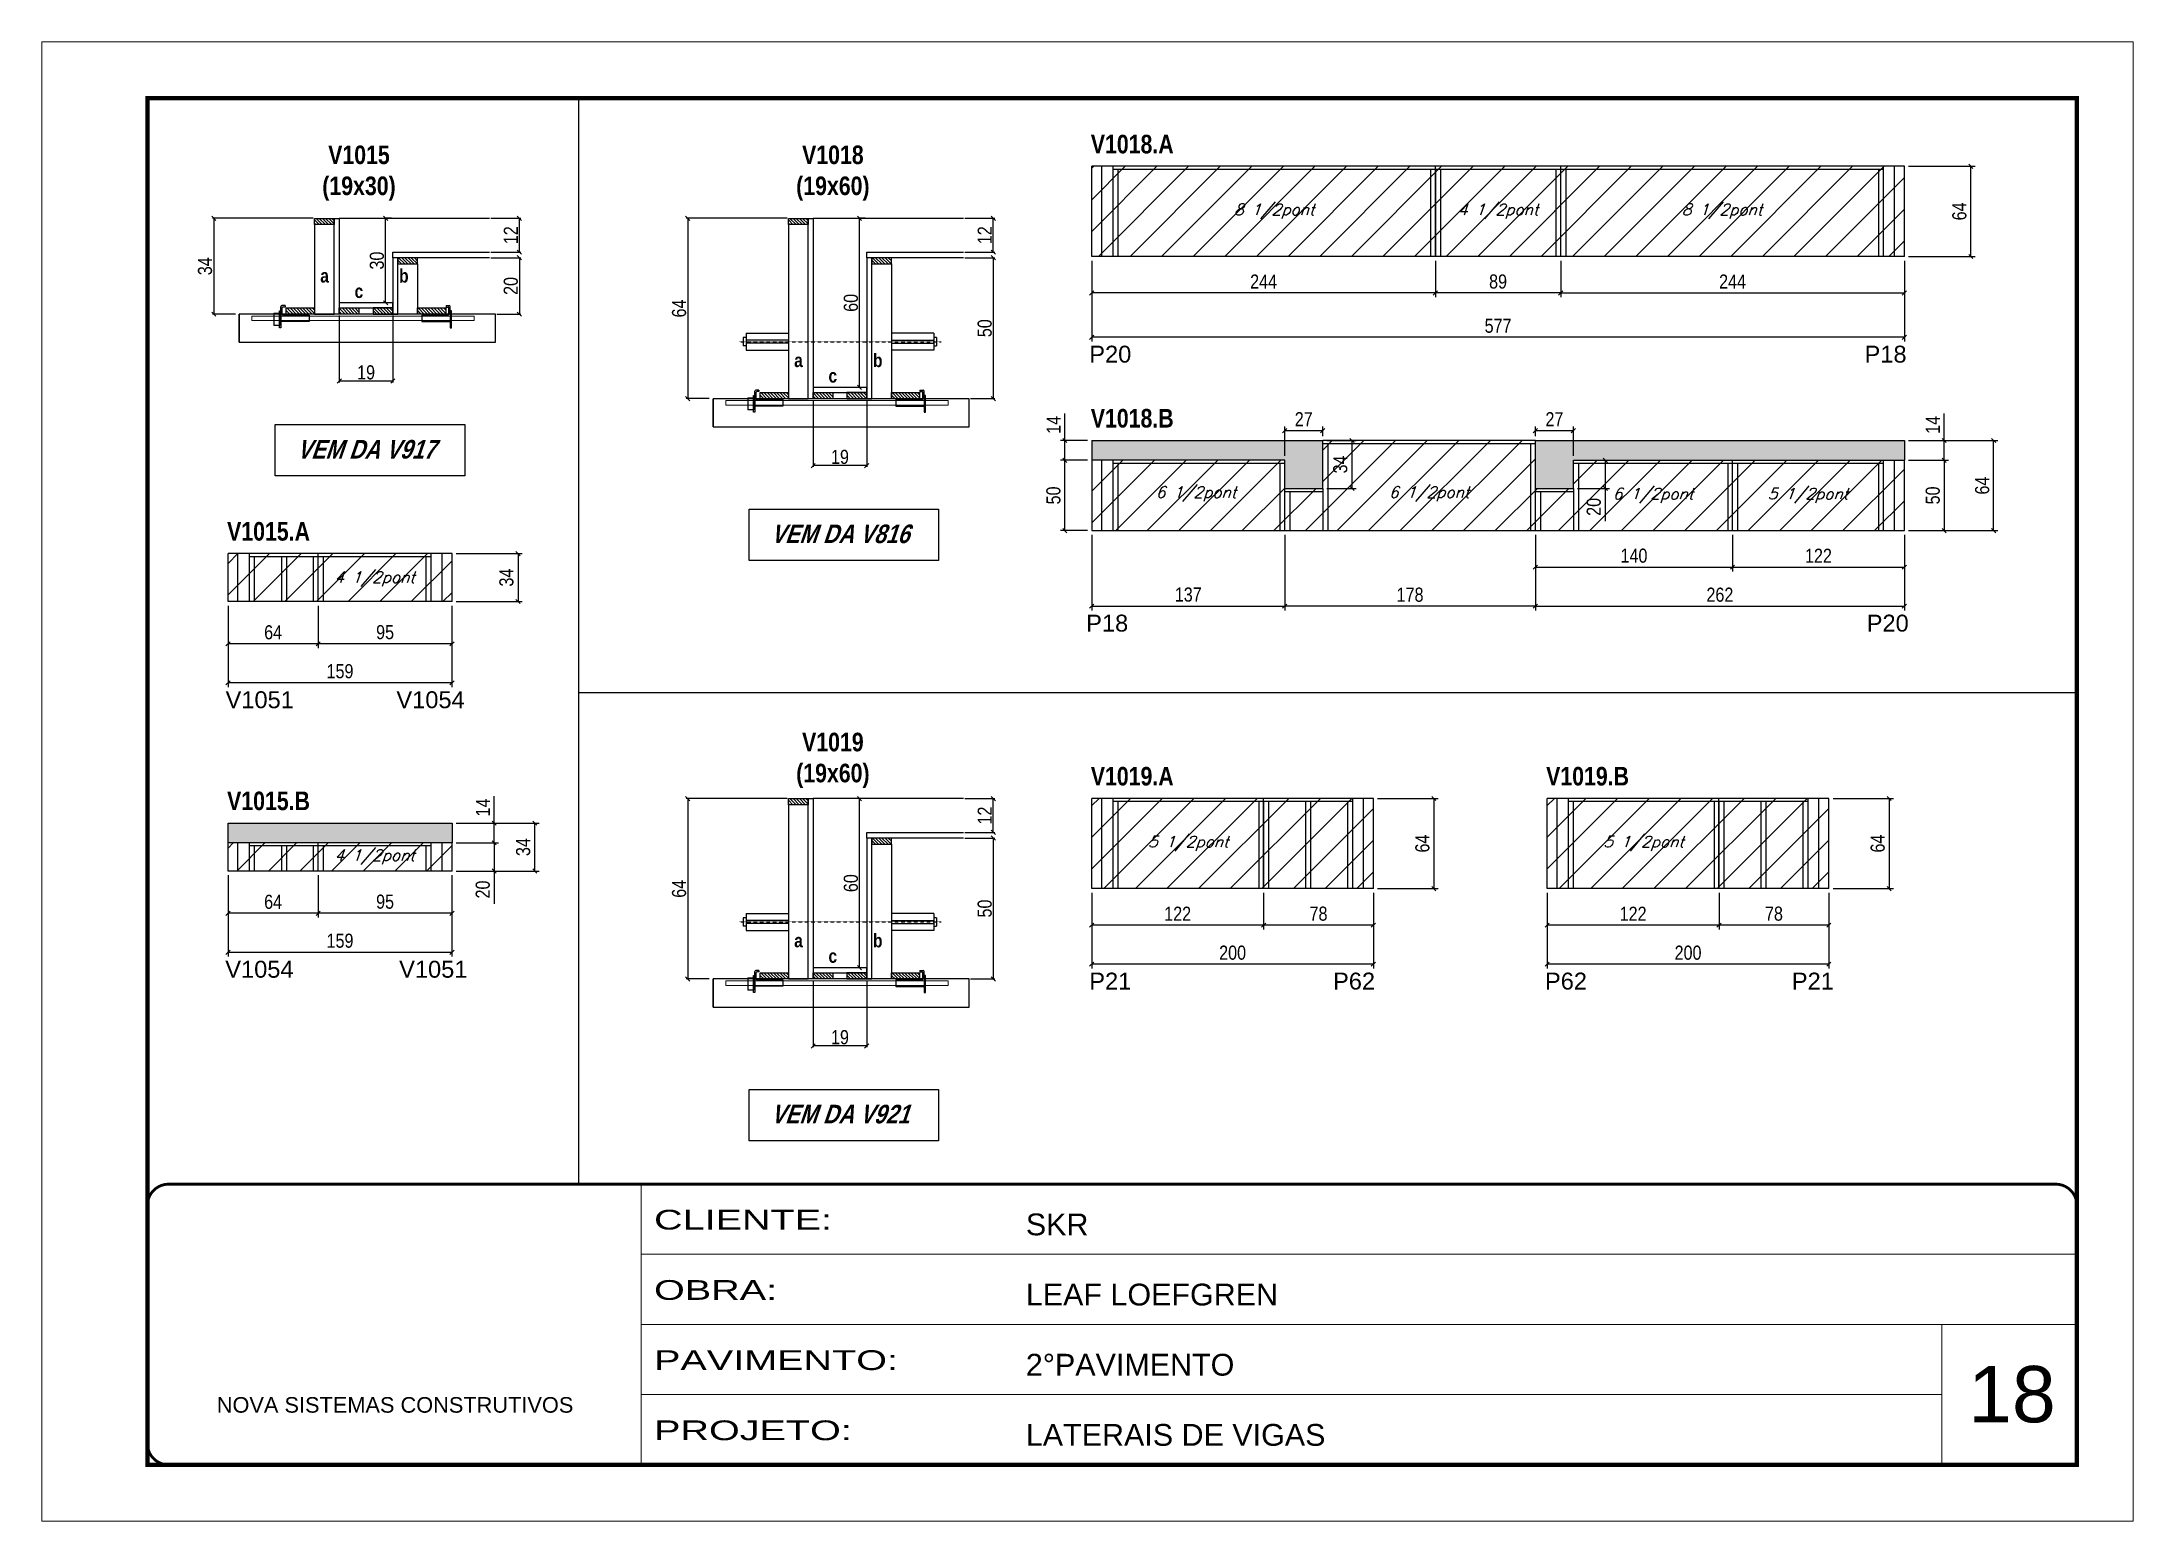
# Model space of a CAD drawing. Extents: x 3309 to 9563, y -2522 to 14608.
# Drawn here: x 4908 to 6393, y 8964 to 10014 of the extents above; entities that cross this region are included whole.
import ezdxf

# ---------------------------------------------------------------- set-up
doc = ezdxf.new("R2010")
doc.units = 0
for name, pattern in [('CONTINUO', [0]), ('DASHED', [0.75, 0.5, -0.25]), ('HIDDEN', [0.375, 0.25, -0.125])]:
    doc.linetypes.add(name, pattern=pattern)
for name, color, linetype in [('5', 5, 'Continuous'), ('barrote', 251, 'Continuous'), ('COTA', 241, 'Continuous'), ('detalhes', 4, 'Continuous'), ('NOMENCLATURA', 7, 'Continuous'), ('Painéis', 200, 'Continuous'), ('presilha', 1, 'Continuous'), ('SARR_2.2x10', 60, 'Continuous'), ('SARR_2.2x7', 40, 'Continuous'), ('SARR_3.5x7', 81, 'Continuous'), ('TENSOR', 3, 'Continuous'), ('texto', 7, 'Continuous')]:
    doc.layers.add(name, color=color, linetype=linetype)
for name, color, linetype, lineweight in [('CARIMBO', 255, 'Continuous', 9), ('CONCRETO', 251, 'Continuous', 25), ('Folhas', 255, 'Continuous', 9), ('Hachura', 251, 'Continuous', 9), ('SARRAFO DE PRESSAO', 251, 'DASHED', 9), ('SCO-___-LAJ', 2, 'Continuous', 0)]:
    doc.layers.add(name, color=color, linetype=linetype, lineweight=lineweight)
doc.styles.add('ARIAL', font='arial.ttf')
doc.styles.add('COTA TECNICA', font='techl___.ttf', dxfattribs={"height": 10})
doc.styles.add('COTA TECNICA 2X', font='techl___.ttf', dxfattribs={"height": 10})
doc.styles.add('Romans', font='romans.shx')
doc.styles.get("Standard").update_dxf_attribs({"font": 'arial.ttf'})
doc.styles.add('TECNICA', font='techb___.ttf', dxfattribs={"height": 10})
doc.styles.add('Tecnologia', font='')
doc.styles.get('Tecnologia').set_extended_font_data('Forgotten Futurist')
doc.dimstyles.new('PAINEL', dxfattribs={"dimtxt": 10, "dimasz": 3, "dimexe": 3, "dimexo": 3, "dimgap": 3, "dimtad": 1, "dimdec": 1, "dimzin": 12, "dimdsep": 46, "dimtxsty": 'COTA TECNICA', "dimblk1": 'OBLIQUE', "dimblk2": 'OBLIQUE', "dimsah": 1, "dimcen": 0.9, "dimclrd": 4, "dimclre": 4, "dimclrt": 240, "dimadec": 1, "dimazin": 3, "dimtfac": 1, "dimtdec": 1, "dimtmove": 0, "dimatfit": 3, "dimfxl": 1, "dimtolj": 1, "dimtzin": 12, "dimarcsym": 0})
doc.dimstyles.new('SECAO', dxfattribs={"dimscale": 0.333333, "dimtxt": 5, "dimasz": 9, "dimexe": 3, "dimexo": 3, "dimgap": 3, "dimtad": 1, "dimdec": 1, "dimlfac": 0.5, "dimzin": 12, "dimdsep": 46, "dimtxsty": 'COTA TECNICA 2X', "dimblk1": 'OBLIQUE', "dimblk2": 'OBLIQUE', "dimsah": 1, "dimcen": 0.9, "dimclrd": 4, "dimclre": 4, "dimclrt": 240, "dimadec": 1, "dimazin": 3, "dimtfac": 1, "dimtdec": 1, "dimtmove": 0, "dimatfit": 3, "dimfxl": 1, "dimtolj": 1, "dimtzin": 12, "dimarcsym": 0})
pattern_1 = [(135, (38354.6072, -113691.8887), (-1.122532015, -1.122532015), [])]
pattern_2 = [(135, (38691.1088, -113751.8887), (-1.122532015, -1.122532015), [])]
pattern_3 = [(135, (38691.1088, -114163.7617), (-1.122532015, -1.122532015), [])]
pattern_4 = [(50, (1598.5, -1100.638), (5.46554, -0.4781726), [0.5715, -6.2865]), (355, (1598.5, -1100.638), (-1.0573026, 5.7317054), [0.4572, -5.0292175]), (100.451445, (1598.9555, -1100.678), (4.4082374, 5.2535326), [0.4857003, -5.3427073]), (46.1842, (1598.5, -1099.114), (8.1323712, -1.26127), [0.85725, -9.42975]), (96.63556, (1599.178, -1099.219), (7.122124, 7.422784), [0.7285507, -8.014068]), (351.18415, (1598.5, -1099.114), (7.122124, 7.422784), [0.685799, -7.543792]), (21, (1599.262, -1099.495), (4.5484317, -3.067956), [0.5715, -6.2865]), (326, (1599.262, -1099.495), (1.8540609, 5.525639), [0.4572, -5.0292]), (71.451445, (1599.641, -1099.7506), (6.4024926, 2.457683), [0.4857003, -5.342698]), (37.5, (1598.5, -1100.638), (0.0926581, 2.53665117), [0, -4.96824, 0, -5.1054, 0, -5.04825]), (7.5, (1598.5, -1100.638), (2.0045899, 3.00541724), [0, -2.91084, 0, -4.85394, 0, -1.92405]), (327.5, (1596.8007, -1100.638), (4.06771786, -0.17186232), [0, -1.905, 0, -5.9436, 0, -7.8867]), (317.5, (1596.0387, -1100.638), (4.4438754, 0.7627947), [0, -2.4765, 0, -3.94716, 0, -5.6007])]

msp = doc.modelspace()

# ---------------------------------------------------------------- texts
at = {"layer": '5', "linetype": 'Continuous'}
for s, rotation, p in [('P20', 0.00004, (5651.64, 9785.88)), ('P18', 0.00004, (6202.15, 9785.88)), ('P18', 359.99996, (5649.44, 9594.97)), ('P20', 359.99996, (6203.68, 9594.97)), ('V1051', 0.00004, (5038.35, 9540.6)), ('V1054', 0.00004, (5159.66, 9540.6)), ('V1054', 359.99996, (5038.14, 9349.3)), ('V1051', 359.99996, (5161.61, 9349.3)), ('P21', 0.00004, (5651.64, 9340.9)), ('P62', 0.00004, (5824.73, 9340.9)), ('P62', 359.99996, (5975.22, 9340.9)), ('P21', 359.99996, (6150.51, 9340.9))]:
    msp.add_text(s, height=12, rotation=rotation, dxfattribs=at).set_placement(p)
at = {"layer": 'CARIMBO', "style": 'ARIAL'}
msp.add_text('18', height=40, dxfattribs=at).set_placement((6275.73, 9033.7))
at = {"layer": 'detalhes', "style": 'TECNICA'}
for s, p in [('a', (5105.59, 9842.72)), ('b', (5161.57, 9842.71)), ('c', (5129.96, 9831.75)), ('a', (5442.1, 9782.72)), ('b', (5498.07, 9782.71)), ('c', (5466.46, 9771.75)), ('a', (5442.1, 9370.85)), ('b', (5498.07, 9370.83)), ('c', (5466.46, 9359.88))]:
    msp.add_text(s, height=9.6, dxfattribs=at).set_placement(p)
at = {"layer": 'NOMENCLATURA', "style": 'TECNICA'}
for s, p in [('V1018.A', (5652.72, 9934.38)), ('V1018.B', (5652.72, 9739.79)), ('V1015.A', (5039.43, 9659.52)), ('V1019.A', (5652.72, 9485.73)), ('V1019.B', (5976.04, 9485.73)), ('V1015.B', (5039.43, 9468.22))]:
    msp.add_text(s, height=13.2, dxfattribs=at).set_placement(p)
at = {"layer": 'NOMENCLATURA', "char_height": 13.2, "attachment_point": 2, "style": 'TECNICA'}
for s, insert in [('V1015\\P(19x30)', (5133.07, 9939.98)), ('V1018\\P(19x60)', (5469.57, 9939.98)), ('V1019\\P(19x60)', (5469.57, 9523.18))]:
    msp.add_mtext_dynamic_manual_height_columns(s, width=300.2766, gutter_width=1, heights=[0], dxfattribs=dict(at, insert=insert))
at = {"layer": 'NOMENCLATURA', "char_height": 13.2, "width": 300.2766, "attachment_point": 2, "style": 'TECNICA'}
for s, insert in [('{\\Q19;VEM DA V917}', (5138.07, 9730.96)), ('{\\Q19;VEM DA V816}', (5474.57, 9670.96)), ('{\\Q19;VEM DA V921}', (5474.57, 9259.09))]:
    msp.add_mtext(s, dxfattribs=dict(at, insert=insert))
at = {"layer": 'texto', "color": 2, "char_height": 8, "attachment_point": 5, "style": 'Romans'}
for s, insert in [('{\\Q19;\\C256;8 1/2pont}', (5782.94, 9893.2)), ('{\\Q19;\\C256;4 1/2pont}', (5941.94, 9893.2)), ('{\\Q19;\\C256;8 1/2pont}', (6100.94, 9893.2)), ('{\\Q19;\\C256;6 1/2pont}', (5727.44, 9692.61)), ('{\\Q19;\\C256;6 1/2pont}', (5892.94, 9692.61)), ('{\\Q19;\\C256;6 1/2pont}', (6051.94, 9691.51)), ('{\\Q19;\\C256;5 1/2pont}', (6161.94, 9691.51)), ('{\\Q19;\\C256;4 1/2pont}', (5144.15, 9632.23)), ('{\\Q19;\\C256;5 1/2pont}', (5721.94, 9444.54)), ('{\\Q19;\\C256;5 1/2pont}', (6045.25, 9444.54)), ('{\\Q19;\\C256;4 1/2pont}', (5144.15, 9434.93))]:
    msp.add_mtext(s, dxfattribs=dict(at, insert=insert))

# ---------------------------------------------------------------- blocks, each defined once
blk = doc.blocks.new('9999999999')
at = {"color": 30, "linetype": 'CONTINUO'}
for p, q in [((98564.6, 34230.2), (98564.6, 34429.4)), ((98564.6, 34379.6), (99584, 34379.6)), ((98564.6, 34329.8), (99488, 34329.8)), ((99584, 34329.8), (99488, 34329.8)), ((99488, 34329.8), (99488, 34230.2)), ((98564.6, 34280), (99488, 34280))]:
    blk.add_line(p, q, dxfattribs=at)
at = {"color": 30, "linetype": 'CONTINUO', "const_width": 2}
blk.add_lwpolyline([(99584, 34230.2), (99584, 34414.4, 0.414214), (99569, 34429.4), (98229, 34429.4, 0.414214), (98214, 34414.4), (98214, 34245.2, 0.414214), (98229, 34230.2), (99584, 34230.2)], format="xyb", dxfattribs=at)
at = {"layer": 'Folhas'}
blk.add_lwpolyline([(98139, 34190.2), (99624, 34190.2), (99624, 35240.2), (98139, 35240.2)], close=True, dxfattribs=at)
at = {"layer": 'Folhas', "color": 30, "const_width": 3}
blk.add_lwpolyline([(98214, 34230.2), (99584, 34230.2), (99584, 35200.2), (98214, 35200.2)], close=True, dxfattribs=at)
at = {"color": 7, "linetype": 'Continuous', "ltscale": 5, "style": 'ARIAL'}
for s, height, p in [('SKR', 15.48, (98837.7, 34393.1)), ('LEAF LOEFGREN', 15.483, (98837.7, 34343.3)), ('2°PAVIMENTO', 15.483, (98837.7, 34293.5)), ('NOVA SISTEMAS CONSTRUTIVOS', 11.059, (98263.2, 34267.2)), ('LATERAIS DE VIGAS', 15.483, (98837.7, 34243.7))]:
    blk.add_text(s, height=height, dxfattribs=at).set_placement(p)
at = {"layer": 'Folhas', "color": 7, "style": 'Tecnologia', "width": 1.5}
for s, p in [('CLIENTE:', (98573.7, 34397.2)), ('OBRA:', (98573.7, 34347.3)), ('PAVIMENTO:', (98573.7, 34297.5)), ('PROJETO:', (98573.7, 34247.7))]:
    blk.add_text(s, height=14, dxfattribs=at).set_placement(p)
blk = doc.blocks.new('_Oblique')
at = {"color": 0, "linetype": 'ByBlock', "lineweight": -2}
blk.add_line((-0.5, -0.5), (0.5, 0.5), dxfattribs=at)
blk = doc.blocks.new('*D520')
at = {"layer": 'COTA', "color": 4, "lineweight": -2, "transparency": 16777216}
for p, q in [((5119.1, 9819.3), (5119.1, 9771.8)), ((5157.1, 9819.3), (5157.1, 9771.8)), ((5157.1, 9772.8), (5119.1, 9772.8))]:
    blk.add_line(p, q, dxfattribs=at)
at = {"layer": 'Defpoints', "color": 0, "transparency": 16777216}
for p in [(5119.1, 9820.3), (5157.1, 9820.3), (5119.1, 9772.8)]:
    blk.add_point(p, dxfattribs=at)
at = {"layer": 'COTA', "color": 4, "lineweight": -2, "transparency": 16777216, "xscale": 3, "yscale": 3, "zscale": 3, "rotation": 180}
blk.add_blockref('_Oblique', (5119.1, 9772.8), dxfattribs=at)
at = {"layer": 'COTA', "color": 4, "lineweight": -2, "transparency": 16777216, "xscale": 3, "yscale": 3, "zscale": 3}
blk.add_blockref('_Oblique', (5157.1, 9772.8), dxfattribs=at)
at = {"layer": 'COTA', "color": 240, "transparency": 16777216, "insert": (5138.1, 9778.9), "char_height": 10, "attachment_point": 5, "style": 'COTA TECNICA 2X'}
blk.add_mtext('\\A1;19', dxfattribs=at)
blk = doc.blocks.new('PRESILHA METÁLICA 1')
at = {"layer": 'presilha'}
for p, q in [((0, 13), (6, 13)), ((0, 13), (0, 0)), ((6, 0), (0, 0)), ((6, 15.5), (7.5, 15.5)), ((6, -2.5), (6, 15.5)), ((6, 13), (6, 0)), ((7.5, 10.6), (7.5, 19.9)), ((7.5, 15.5), (7.5, -2.5)), ((37.5, 4.1), (7.5, 4.1)), ((12, 21), (8.6, 21)), ((9, 11.6), (9, 18.9)), ((12, 19.5), (9.6, 19.5)), ((37.5, 11), (9.6, 11)), ((12, 21), (12, 19.5)), ((37.5, 11), (37.5, 4.1)), ((7.5, -2.5), (6, -2.5))]:
    blk.add_line(p, q, dxfattribs=at)
for centre, radius, start, end in [((8.6, 19.9), 1.14, 90, 180), ((9.6, 18.9), 0.57, 90, 180), ((9.6, 11.6), 0.57, 180, 270)]:
    blk.add_arc(centre, radius, start, end, dxfattribs=at)
blk = doc.blocks.new('PRESILHA METÁLICA 2')
at = {"layer": 'presilha'}
for p, q in [((-5.2, 23.5), (-5.2, 22)), ((-5.2, 23.5), (-1.9, 23.5)), ((-0.8, 14.6), (-0.8, 22.4)), ((-30.8, 13.5), (-30.8, 6.6)), ((-30.8, 13.5), (-2.8, 13.5)), ((-30.8, 6.6), (-0.8, 6.6)), ((-5.2, 22), (-2.8, 22)), ((-2.2, 14.1), (-2.2, 21.4)), ((0.8, 18), (-0.8, 18)), ((-0.8, 18), (-0.8, 0)), ((-0.8, 0), (0.8, 0)), ((0.8, 0), (0.8, 18))]:
    blk.add_line(p, q, dxfattribs=at)
for centre, radius, start, end in [((-1.9, 22.4), 1.14, 0, 90), ((-2.8, 21.4), 0.57, 0, 90), ((-2.8, 14.1), 0.57, 270, 0)]:
    blk.add_arc(centre, radius, start, end, dxfattribs=at)
blk = doc.blocks.new('*D521')
at = {"layer": 'COTA', "color": 4, "lineweight": -2, "transparency": 16777216}
for p, q in [((5100.5, 9888.3), (5029, 9888.3)), ((5030, 9888.3), (5030, 9820.3)), ((5045.3, 9820.3), (5029, 9820.3))]:
    blk.add_line(p, q, dxfattribs=at)
at = {"layer": 'Defpoints', "color": 0, "transparency": 16777216}
for p in [(5101.5, 9888.3), (5030, 9820.3), (5046.3, 9820.3)]:
    blk.add_point(p, dxfattribs=at)
at = {"layer": 'COTA', "color": 4, "lineweight": -2, "transparency": 16777216, "xscale": 3, "yscale": 3, "zscale": 3}
for p, rotation in [((5030, 9888.3), 90), ((5030, 9820.3), 270)]:
    blk.add_blockref('_Oblique', p, dxfattribs=dict(at, rotation=rotation))
at = {"layer": 'COTA', "color": 240, "transparency": 16777216, "insert": (5023.8, 9854.3), "char_height": 10, "attachment_point": 5, "rotation": 90, "style": 'COTA TECNICA 2X'}
blk.add_mtext('\\A1;34', dxfattribs=at)
blk = doc.blocks.new('*D522')
at = {"layer": 'COTA', "color": 4, "lineweight": -2, "transparency": 16777216}
for p, q in [((5226.8, 9860.3), (5248, 9860.3)), ((5247, 9860.3), (5247, 9820.3)), ((5230.9, 9820.3), (5248, 9820.3))]:
    blk.add_line(p, q, dxfattribs=at)
at = {"layer": 'Defpoints', "color": 0, "transparency": 16777216}
for p in [(5225.8, 9860.3), (5229.9, 9820.3), (5247, 9820.3)]:
    blk.add_point(p, dxfattribs=at)
at = {"layer": 'COTA', "color": 4, "lineweight": -2, "transparency": 16777216, "xscale": 3, "yscale": 3, "zscale": 3}
for p, rotation in [((5247, 9860.3), 90), ((5247, 9820.3), 270)]:
    blk.add_blockref('_Oblique', p, dxfattribs=dict(at, rotation=rotation))
at = {"layer": 'COTA', "color": 240, "transparency": 16777216, "insert": (5240.9, 9840.3), "char_height": 10, "attachment_point": 5, "rotation": 90, "style": 'COTA TECNICA 2X'}
blk.add_mtext('\\A1;20', dxfattribs=at)
blk = doc.blocks.new('*D523')
at = {"layer": 'COTA', "color": 4, "lineweight": -2, "transparency": 16777216}
for p, q in [((5156.1, 9888.3), (5151, 9888.3)), ((5152, 9828.3), (5152, 9888.3)), ((5156.1, 9828.3), (5151, 9828.3))]:
    blk.add_line(p, q, dxfattribs=at)
at = {"layer": 'Defpoints', "color": 0, "transparency": 16777216}
for p in [(5152, 9888.3), (5157.1, 9888.3), (5157.1, 9828.3)]:
    blk.add_point(p, dxfattribs=at)
at = {"layer": 'COTA', "color": 4, "lineweight": -2, "transparency": 16777216, "xscale": 3, "yscale": 3, "zscale": 3}
for p, rotation in [((5152, 9888.3), 90), ((5152, 9828.3), 270)]:
    blk.add_blockref('_Oblique', p, dxfattribs=dict(at, rotation=rotation))
at = {"layer": 'COTA', "color": 240, "transparency": 16777216, "insert": (5145.8, 9858.3), "char_height": 10, "attachment_point": 5, "rotation": 90, "style": 'COTA TECNICA 2X'}
blk.add_mtext('\\A1;30', dxfattribs=at)
blk = doc.blocks.new('*D524')
at = {"layer": 'COTA', "color": 4, "lineweight": -2, "transparency": 16777216}
for p, q in [((5226.8, 9888.3), (5248, 9888.3)), ((5247, 9864.3), (5247, 9888.3)), ((5226.8, 9864.3), (5248, 9864.3))]:
    blk.add_line(p, q, dxfattribs=at)
at = {"layer": 'Defpoints', "color": 0, "transparency": 16777216}
for p in [(5225.8, 9888.3), (5247, 9888.3), (5225.8, 9864.3)]:
    blk.add_point(p, dxfattribs=at)
at = {"layer": 'COTA', "color": 4, "lineweight": -2, "transparency": 16777216, "xscale": 3, "yscale": 3, "zscale": 3}
for p, rotation in [((5247, 9888.3), 90), ((5247, 9864.3), 270)]:
    blk.add_blockref('_Oblique', p, dxfattribs=dict(at, rotation=rotation))
at = {"layer": 'COTA', "color": 240, "transparency": 16777216, "insert": (5240.9, 9876.3), "char_height": 10, "attachment_point": 5, "rotation": 90, "style": 'COTA TECNICA 2X'}
blk.add_mtext('\\A1;12', dxfattribs=at)
blk = doc.blocks.new('*D525')
at = {"layer": 'COTA', "color": 4, "linetype": 'ByBlock', "lineweight": -2, "transparency": 16777216}
for p, q in [((5104.1, 9613.3), (5104.1, 9583.3)), ((5199.1, 9613.3), (5199.1, 9583.3)), ((5199.1, 9586.3), (5104.1, 9586.3))]:
    blk.add_line(p, q, dxfattribs=at)
at = {"layer": 'Defpoints', "color": 0, "linetype": 'ByBlock', "transparency": 16777216}
for p in [(5104.1, 9616.3), (5199.1, 9616.3), (5104.1, 9586.3)]:
    blk.add_point(p, dxfattribs=at)
at = {"layer": 'COTA', "color": 4, "linetype": 'ByBlock', "lineweight": -2, "transparency": 16777216, "xscale": 3, "yscale": 3, "zscale": 3, "rotation": 180}
blk.add_blockref('_Oblique', (5104.1, 9586.3), dxfattribs=at)
at = {"layer": 'COTA', "color": 4, "linetype": 'ByBlock', "lineweight": -2, "transparency": 16777216, "xscale": 3, "yscale": 3, "zscale": 3}
blk.add_blockref('_Oblique', (5199.1, 9586.3), dxfattribs=at)
at = {"layer": 'COTA', "color": 240, "linetype": 'ByBlock', "transparency": 16777216, "insert": (5151.6, 9594.5), "char_height": 10, "attachment_point": 5, "style": 'COTA TECNICA'}
blk.add_mtext('\\A1;95', dxfattribs=at)
blk = doc.blocks.new('*D526')
at = {"layer": 'COTA', "color": 4, "linetype": 'ByBlock', "lineweight": -2, "transparency": 16777216}
for p, q in [((5040.1, 9613.3), (5040.1, 9583.3)), ((5104.1, 9613.3), (5104.1, 9583.3)), ((5104.1, 9586.3), (5040.1, 9586.3))]:
    blk.add_line(p, q, dxfattribs=at)
at = {"layer": 'Defpoints', "color": 0, "linetype": 'ByBlock', "transparency": 16777216}
for p in [(5040.1, 9616.3), (5104.1, 9616.3), (5040.1, 9586.3)]:
    blk.add_point(p, dxfattribs=at)
at = {"layer": 'COTA', "color": 4, "linetype": 'ByBlock', "lineweight": -2, "transparency": 16777216, "xscale": 3, "yscale": 3, "zscale": 3, "rotation": 180}
blk.add_blockref('_Oblique', (5040.1, 9586.3), dxfattribs=at)
at = {"layer": 'COTA', "color": 4, "linetype": 'ByBlock', "lineweight": -2, "transparency": 16777216, "xscale": 3, "yscale": 3, "zscale": 3}
blk.add_blockref('_Oblique', (5104.1, 9586.3), dxfattribs=at)
at = {"layer": 'COTA', "color": 240, "linetype": 'ByBlock', "transparency": 16777216, "insert": (5072.1, 9594.4), "char_height": 10, "attachment_point": 5, "style": 'COTA TECNICA'}
blk.add_mtext('\\A1;64', dxfattribs=at)
blk = doc.blocks.new('*D543')
at = {"layer": 'COTA', "color": 4, "linetype": 'ByBlock', "lineweight": -2, "transparency": 16777216}
for p, q in [((5040.1, 9613.3), (5040.1, 9555.6)), ((5199.1, 9613.3), (5199.1, 9555.6)), ((5199.1, 9558.6), (5040.1, 9558.6))]:
    blk.add_line(p, q, dxfattribs=at)
at = {"layer": 'Defpoints', "color": 0, "linetype": 'ByBlock', "transparency": 16777216}
for p in [(5040.1, 9616.3), (5199.1, 9616.3), (5040.1, 9558.6)]:
    blk.add_point(p, dxfattribs=at)
at = {"layer": 'COTA', "color": 4, "linetype": 'ByBlock', "lineweight": -2, "transparency": 16777216, "xscale": 3, "yscale": 3, "zscale": 3, "rotation": 180}
blk.add_blockref('_Oblique', (5040.1, 9558.6), dxfattribs=at)
at = {"layer": 'COTA', "color": 4, "linetype": 'ByBlock', "lineweight": -2, "transparency": 16777216, "xscale": 3, "yscale": 3, "zscale": 3}
blk.add_blockref('_Oblique', (5199.1, 9558.6), dxfattribs=at)
at = {"layer": 'COTA', "color": 240, "linetype": 'ByBlock', "transparency": 16777216, "insert": (5119.6, 9566.8), "char_height": 10, "attachment_point": 5, "style": 'COTA TECNICA'}
blk.add_mtext('\\A1;159', dxfattribs=at)
blk = doc.blocks.new('*D544')
at = {"layer": 'COTA', "color": 4, "lineweight": -2, "transparency": 16777216}
for p, q in [((5202.1, 9650.3), (5249, 9650.3)), ((5246, 9650.3), (5246, 9616.3)), ((5202.1, 9616.3), (5249, 9616.3))]:
    blk.add_line(p, q, dxfattribs=at)
at = {"layer": 'Defpoints', "color": 0, "transparency": 16777216}
for p in [(5199.1, 9650.3), (5199.1, 9616.3), (5246, 9616.3)]:
    blk.add_point(p, dxfattribs=at)
at = {"layer": 'COTA', "color": 4, "lineweight": -2, "transparency": 16777216, "xscale": 3, "yscale": 3, "zscale": 3}
for p, rotation in [((5246, 9650.3), 90), ((5246, 9616.3), 270)]:
    blk.add_blockref('_Oblique', p, dxfattribs=dict(at, rotation=rotation))
at = {"layer": 'COTA', "color": 240, "transparency": 16777216, "insert": (5237.8, 9633.3), "char_height": 10, "attachment_point": 5, "rotation": 90, "style": 'COTA TECNICA'}
blk.add_mtext('\\A1;34', dxfattribs=at)
blk = doc.blocks.new('*D536')
at = {"layer": 'COTA', "color": 4, "linetype": 'ByBlock', "lineweight": -2, "transparency": 16777216}
for p, q in [((5104.1, 9422), (5104.1, 9392)), ((5199.1, 9422), (5199.1, 9392)), ((5199.1, 9395), (5104.1, 9395))]:
    blk.add_line(p, q, dxfattribs=at)
at = {"layer": 'Defpoints', "color": 0, "linetype": 'ByBlock', "transparency": 16777216}
for p in [(5104.1, 9425), (5199.1, 9425), (5104.1, 9395)]:
    blk.add_point(p, dxfattribs=at)
at = {"layer": 'COTA', "color": 4, "linetype": 'ByBlock', "lineweight": -2, "transparency": 16777216, "xscale": 3, "yscale": 3, "zscale": 3, "rotation": 180}
blk.add_blockref('_Oblique', (5104.1, 9395), dxfattribs=at)
at = {"layer": 'COTA', "color": 4, "linetype": 'ByBlock', "lineweight": -2, "transparency": 16777216, "xscale": 3, "yscale": 3, "zscale": 3}
blk.add_blockref('_Oblique', (5199.1, 9395), dxfattribs=at)
at = {"layer": 'COTA', "color": 240, "linetype": 'ByBlock', "transparency": 16777216, "insert": (5151.6, 9403.2), "char_height": 10, "attachment_point": 5, "style": 'COTA TECNICA'}
blk.add_mtext('\\A1;95', dxfattribs=at)
blk = doc.blocks.new('*D537')
at = {"layer": 'COTA', "color": 4, "linetype": 'ByBlock', "lineweight": -2, "transparency": 16777216}
for p, q in [((5040.1, 9422), (5040.1, 9392)), ((5104.1, 9422), (5104.1, 9392)), ((5104.1, 9395), (5040.1, 9395))]:
    blk.add_line(p, q, dxfattribs=at)
at = {"layer": 'Defpoints', "color": 0, "linetype": 'ByBlock', "transparency": 16777216}
for p in [(5040.1, 9425), (5104.1, 9425), (5040.1, 9395)]:
    blk.add_point(p, dxfattribs=at)
at = {"layer": 'COTA', "color": 4, "linetype": 'ByBlock', "lineweight": -2, "transparency": 16777216, "xscale": 3, "yscale": 3, "zscale": 3, "rotation": 180}
blk.add_blockref('_Oblique', (5040.1, 9395), dxfattribs=at)
at = {"layer": 'COTA', "color": 4, "linetype": 'ByBlock', "lineweight": -2, "transparency": 16777216, "xscale": 3, "yscale": 3, "zscale": 3}
blk.add_blockref('_Oblique', (5104.1, 9395), dxfattribs=at)
at = {"layer": 'COTA', "color": 240, "linetype": 'ByBlock', "transparency": 16777216, "insert": (5072.1, 9403.1), "char_height": 10, "attachment_point": 5, "style": 'COTA TECNICA'}
blk.add_mtext('\\A1;64', dxfattribs=at)
blk = doc.blocks.new('*D549')
at = {"layer": 'COTA', "color": 4, "linetype": 'ByBlock', "lineweight": -2, "transparency": 16777216}
for p, q in [((5040.1, 9422), (5040.1, 9364.3)), ((5199.1, 9422), (5199.1, 9364.3)), ((5199.1, 9367.3), (5040.1, 9367.3))]:
    blk.add_line(p, q, dxfattribs=at)
at = {"layer": 'Defpoints', "color": 0, "linetype": 'ByBlock', "transparency": 16777216}
for p in [(5040.1, 9425), (5199.1, 9425), (5040.1, 9367.3)]:
    blk.add_point(p, dxfattribs=at)
at = {"layer": 'COTA', "color": 4, "linetype": 'ByBlock', "lineweight": -2, "transparency": 16777216, "xscale": 3, "yscale": 3, "zscale": 3, "rotation": 180}
blk.add_blockref('_Oblique', (5040.1, 9367.3), dxfattribs=at)
at = {"layer": 'COTA', "color": 4, "linetype": 'ByBlock', "lineweight": -2, "transparency": 16777216, "xscale": 3, "yscale": 3, "zscale": 3}
blk.add_blockref('_Oblique', (5199.1, 9367.3), dxfattribs=at)
at = {"layer": 'COTA', "color": 240, "linetype": 'ByBlock', "transparency": 16777216, "insert": (5119.6, 9375.5), "char_height": 10, "attachment_point": 5, "style": 'COTA TECNICA'}
blk.add_mtext('\\A1;159', dxfattribs=at)
blk = doc.blocks.new('*D550')
at = {"layer": 'COTA', "color": 4, "lineweight": -2, "transparency": 16777216}
for p, q in [((5202.1, 9445), (5232.1, 9445)), ((5229.1, 9445), (5229.1, 9425)), ((5202.1, 9425), (5232.1, 9425)), ((5229.1, 9425), (5229.1, 9401.8))]:
    blk.add_line(p, q, dxfattribs=at)
at = {"layer": 'Defpoints', "color": 0, "transparency": 16777216}
for p in [(5199.1, 9445), (5199.1, 9425), (5229.1, 9425)]:
    blk.add_point(p, dxfattribs=at)
at = {"layer": 'COTA', "color": 4, "lineweight": -2, "transparency": 16777216, "xscale": 3, "yscale": 3, "zscale": 3}
for p, rotation in [((5229.1, 9445), 90), ((5229.1, 9425), 270)]:
    blk.add_blockref('_Oblique', p, dxfattribs=dict(at, rotation=rotation))
at = {"layer": 'COTA', "color": 240, "transparency": 16777216, "insert": (5221, 9411.9), "char_height": 10, "attachment_point": 5, "rotation": 90, "style": 'COTA TECNICA'}
blk.add_mtext('\\A1;20', dxfattribs=at)
blk = doc.blocks.new('*D551')
at = {"layer": 'COTA', "color": 4, "lineweight": -2, "transparency": 16777216}
for p, q in [((5229.1, 9459), (5229.1, 9478.2)), ((5202.1, 9459), (5232.1, 9459)), ((5202.1, 9445), (5232.1, 9445)), ((5229.1, 9445), (5229.1, 9459))]:
    blk.add_line(p, q, dxfattribs=at)
at = {"layer": 'Defpoints', "color": 0, "transparency": 16777216}
for p in [(5199.1, 9459), (5199.1, 9445), (5229.1, 9459)]:
    blk.add_point(p, dxfattribs=at)
at = {"layer": 'COTA', "color": 4, "lineweight": -2, "transparency": 16777216, "xscale": 3, "yscale": 3, "zscale": 3}
for p, rotation in [((5229.1, 9459), 90), ((5229.1, 9445), 270)]:
    blk.add_blockref('_Oblique', p, dxfattribs=dict(at, rotation=rotation))
at = {"layer": 'COTA', "color": 240, "transparency": 16777216, "insert": (5221.1, 9470.1), "char_height": 10, "attachment_point": 5, "rotation": 90, "style": 'COTA TECNICA'}
blk.add_mtext('\\A1;14', dxfattribs=at)
blk = doc.blocks.new('*D552')
at = {"layer": 'COTA', "color": 4, "lineweight": -2, "transparency": 16777216}
for p, q in [((5202.1, 9459), (5260.9, 9459)), ((5257.9, 9425), (5257.9, 9459)), ((5202.1, 9425), (5260.9, 9425))]:
    blk.add_line(p, q, dxfattribs=at)
at = {"layer": 'Defpoints', "color": 0, "transparency": 16777216}
for p in [(5199.1, 9459), (5257.9, 9459), (5199.1, 9425)]:
    blk.add_point(p, dxfattribs=at)
at = {"layer": 'COTA', "color": 4, "lineweight": -2, "transparency": 16777216, "xscale": 3, "yscale": 3, "zscale": 3}
for p, rotation in [((5257.9, 9459), 90), ((5257.9, 9425), 270)]:
    blk.add_blockref('_Oblique', p, dxfattribs=dict(at, rotation=rotation))
at = {"layer": 'COTA', "color": 240, "transparency": 16777216, "insert": (5249.7, 9442), "char_height": 10, "attachment_point": 5, "rotation": 90, "style": 'COTA TECNICA'}
blk.add_mtext('\\A1;34', dxfattribs=at)
blk = doc.blocks.new('*D538')
at = {"layer": 'COTA', "color": 4, "lineweight": -2, "transparency": 16777216}
for p, q in [((5455.6, 9759.3), (5455.6, 9711.8)), ((5493.6, 9759.3), (5493.6, 9711.8)), ((5493.6, 9712.8), (5455.6, 9712.8))]:
    blk.add_line(p, q, dxfattribs=at)
at = {"layer": 'Defpoints', "color": 0, "transparency": 16777216}
for p in [(5455.6, 9760.3), (5493.6, 9760.3), (5455.6, 9712.8)]:
    blk.add_point(p, dxfattribs=at)
at = {"layer": 'COTA', "color": 4, "lineweight": -2, "transparency": 16777216, "xscale": 3, "yscale": 3, "zscale": 3, "rotation": 180}
blk.add_blockref('_Oblique', (5455.6, 9712.8), dxfattribs=at)
at = {"layer": 'COTA', "color": 4, "lineweight": -2, "transparency": 16777216, "xscale": 3, "yscale": 3, "zscale": 3}
blk.add_blockref('_Oblique', (5493.6, 9712.8), dxfattribs=at)
at = {"layer": 'COTA', "color": 240, "transparency": 16777216, "insert": (5474.6, 9718.9), "char_height": 10, "attachment_point": 5, "style": 'COTA TECNICA 2X'}
blk.add_mtext('\\A1;19', dxfattribs=at)
blk = doc.blocks.new('*D539')
at = {"layer": 'COTA', "color": 4, "lineweight": -2, "transparency": 16777216}
for p, q in [((5437, 9888.3), (5365.5, 9888.3)), ((5366.5, 9888.3), (5366.5, 9760.3)), ((5381.8, 9760.3), (5365.5, 9760.3))]:
    blk.add_line(p, q, dxfattribs=at)
at = {"layer": 'Defpoints', "color": 0, "transparency": 16777216}
for p in [(5438, 9888.3), (5366.5, 9760.3), (5382.8, 9760.3)]:
    blk.add_point(p, dxfattribs=at)
at = {"layer": 'COTA', "color": 4, "lineweight": -2, "transparency": 16777216, "xscale": 3, "yscale": 3, "zscale": 3}
for p, rotation in [((5366.5, 9888.3), 90), ((5366.5, 9760.3), 270)]:
    blk.add_blockref('_Oblique', p, dxfattribs=dict(at, rotation=rotation))
at = {"layer": 'COTA', "color": 240, "transparency": 16777216, "insert": (5360.4, 9824.3), "char_height": 10, "attachment_point": 5, "rotation": 90, "style": 'COTA TECNICA 2X'}
blk.add_mtext('\\A1;64', dxfattribs=at)
blk = doc.blocks.new('*D540')
at = {"layer": 'COTA', "color": 4, "lineweight": -2, "transparency": 16777216}
for p, q in [((5563.3, 9860.3), (5584.5, 9860.3)), ((5583.5, 9860.3), (5583.5, 9760.3)), ((5567.4, 9760.3), (5584.5, 9760.3))]:
    blk.add_line(p, q, dxfattribs=at)
at = {"layer": 'Defpoints', "color": 0, "transparency": 16777216}
for p in [(5562.3, 9860.3), (5566.4, 9760.3), (5583.5, 9760.3)]:
    blk.add_point(p, dxfattribs=at)
at = {"layer": 'COTA', "color": 4, "lineweight": -2, "transparency": 16777216, "xscale": 3, "yscale": 3, "zscale": 3}
for p, rotation in [((5583.5, 9860.3), 90), ((5583.5, 9760.3), 270)]:
    blk.add_blockref('_Oblique', p, dxfattribs=dict(at, rotation=rotation))
at = {"layer": 'COTA', "color": 240, "transparency": 16777216, "insert": (5577.4, 9810.3), "char_height": 10, "attachment_point": 5, "rotation": 90, "style": 'COTA TECNICA 2X'}
blk.add_mtext('\\A1;50', dxfattribs=at)
blk = doc.blocks.new('*D541')
at = {"layer": 'COTA', "color": 4, "lineweight": -2, "transparency": 16777216}
for p, q in [((5492.6, 9888.3), (5487.5, 9888.3)), ((5488.5, 9768.3), (5488.5, 9888.3)), ((5492.6, 9768.3), (5487.5, 9768.3))]:
    blk.add_line(p, q, dxfattribs=at)
at = {"layer": 'Defpoints', "color": 0, "transparency": 16777216}
for p in [(5488.5, 9888.3), (5493.6, 9888.3), (5493.6, 9768.3)]:
    blk.add_point(p, dxfattribs=at)
at = {"layer": 'COTA', "color": 4, "lineweight": -2, "transparency": 16777216, "xscale": 3, "yscale": 3, "zscale": 3}
for p, rotation in [((5488.5, 9888.3), 90), ((5488.5, 9768.3), 270)]:
    blk.add_blockref('_Oblique', p, dxfattribs=dict(at, rotation=rotation))
at = {"layer": 'COTA', "color": 240, "transparency": 16777216, "insert": (5482.4, 9828.3), "char_height": 10, "attachment_point": 5, "rotation": 90, "style": 'COTA TECNICA 2X'}
blk.add_mtext('\\A1;60', dxfattribs=at)
blk = doc.blocks.new('*D542')
at = {"layer": 'COTA', "color": 4, "lineweight": -2, "transparency": 16777216}
for p, q in [((5563.3, 9888.3), (5584.5, 9888.3)), ((5583.5, 9864.3), (5583.5, 9888.3)), ((5563.3, 9864.3), (5584.5, 9864.3))]:
    blk.add_line(p, q, dxfattribs=at)
at = {"layer": 'Defpoints', "color": 0, "transparency": 16777216}
for p in [(5562.3, 9888.3), (5583.5, 9888.3), (5562.3, 9864.3)]:
    blk.add_point(p, dxfattribs=at)
at = {"layer": 'COTA', "color": 4, "lineweight": -2, "transparency": 16777216, "xscale": 3, "yscale": 3, "zscale": 3}
for p, rotation in [((5583.5, 9888.3), 90), ((5583.5, 9864.3), 270)]:
    blk.add_blockref('_Oblique', p, dxfattribs=dict(at, rotation=rotation))
at = {"layer": 'COTA', "color": 240, "transparency": 16777216, "insert": (5577.4, 9876.3), "char_height": 10, "attachment_point": 5, "rotation": 90, "style": 'COTA TECNICA 2X'}
blk.add_mtext('\\A1;12', dxfattribs=at)
blk = doc.blocks.new('*D527')
at = {"layer": 'COTA', "color": 4, "linetype": 'ByBlock', "lineweight": -2, "transparency": 16777216}
for p, q in [((5775.4, 9409.5), (5775.4, 9383.6)), ((5853.4, 9409.5), (5853.4, 9383.6)), ((5853.4, 9386.6), (5775.4, 9386.6))]:
    blk.add_line(p, q, dxfattribs=at)
at = {"layer": 'Defpoints', "color": 0, "linetype": 'ByBlock', "transparency": 16777216}
for p in [(5775.4, 9412.5), (5853.4, 9412.5), (5775.4, 9386.6)]:
    blk.add_point(p, dxfattribs=at)
at = {"layer": 'COTA', "color": 4, "linetype": 'ByBlock', "lineweight": -2, "transparency": 16777216, "xscale": 3, "yscale": 3, "zscale": 3, "rotation": 180}
blk.add_blockref('_Oblique', (5775.4, 9386.6), dxfattribs=at)
at = {"layer": 'COTA', "color": 4, "linetype": 'ByBlock', "lineweight": -2, "transparency": 16777216, "xscale": 3, "yscale": 3, "zscale": 3}
blk.add_blockref('_Oblique', (5853.4, 9386.6), dxfattribs=at)
at = {"layer": 'COTA', "color": 240, "linetype": 'ByBlock', "transparency": 16777216, "insert": (5814.4, 9394.7), "char_height": 10, "attachment_point": 5, "style": 'COTA TECNICA'}
blk.add_mtext('\\A1;78', dxfattribs=at)
blk = doc.blocks.new('*D528')
at = {"layer": 'COTA', "color": 4, "linetype": 'ByBlock', "lineweight": -2, "transparency": 16777216}
for p, q in [((5653.4, 9409.5), (5653.4, 9383.6)), ((5775.4, 9409.5), (5775.4, 9383.6)), ((5775.4, 9386.6), (5653.4, 9386.6))]:
    blk.add_line(p, q, dxfattribs=at)
at = {"layer": 'Defpoints', "color": 0, "linetype": 'ByBlock', "transparency": 16777216}
for p in [(5653.4, 9412.5), (5775.4, 9412.5), (5653.4, 9386.6)]:
    blk.add_point(p, dxfattribs=at)
at = {"layer": 'COTA', "color": 4, "linetype": 'ByBlock', "lineweight": -2, "transparency": 16777216, "xscale": 3, "yscale": 3, "zscale": 3, "rotation": 180}
blk.add_blockref('_Oblique', (5653.4, 9386.6), dxfattribs=at)
at = {"layer": 'COTA', "color": 4, "linetype": 'ByBlock', "lineweight": -2, "transparency": 16777216, "xscale": 3, "yscale": 3, "zscale": 3}
blk.add_blockref('_Oblique', (5775.4, 9386.6), dxfattribs=at)
at = {"layer": 'COTA', "color": 240, "linetype": 'ByBlock', "transparency": 16777216, "insert": (5714.4, 9394.7), "char_height": 10, "attachment_point": 5, "style": 'COTA TECNICA'}
blk.add_mtext('\\A1;122', dxfattribs=at)
blk = doc.blocks.new('*D545')
at = {"layer": 'COTA', "color": 4, "linetype": 'ByBlock', "lineweight": -2, "transparency": 16777216}
for p, q in [((5653.4, 9409.5), (5653.4, 9355.9)), ((5853.4, 9409.5), (5853.4, 9355.9)), ((5853.4, 9358.9), (5653.4, 9358.9))]:
    blk.add_line(p, q, dxfattribs=at)
at = {"layer": 'Defpoints', "color": 0, "linetype": 'ByBlock', "transparency": 16777216}
for p in [(5653.4, 9412.5), (5853.4, 9412.5), (5653.4, 9358.9)]:
    blk.add_point(p, dxfattribs=at)
at = {"layer": 'COTA', "color": 4, "linetype": 'ByBlock', "lineweight": -2, "transparency": 16777216, "xscale": 3, "yscale": 3, "zscale": 3, "rotation": 180}
blk.add_blockref('_Oblique', (5653.4, 9358.9), dxfattribs=at)
at = {"layer": 'COTA', "color": 4, "linetype": 'ByBlock', "lineweight": -2, "transparency": 16777216, "xscale": 3, "yscale": 3, "zscale": 3}
blk.add_blockref('_Oblique', (5853.4, 9358.9), dxfattribs=at)
at = {"layer": 'COTA', "color": 240, "linetype": 'ByBlock', "transparency": 16777216, "insert": (5753.4, 9367), "char_height": 10, "attachment_point": 5, "style": 'COTA TECNICA'}
blk.add_mtext('\\A1;200', dxfattribs=at)
blk = doc.blocks.new('*D546')
at = {"layer": 'COTA', "color": 4, "lineweight": -2, "transparency": 16777216}
for p, q in [((5856.4, 9476.5), (5899.3, 9476.5)), ((5896.3, 9476.5), (5896.3, 9412.5)), ((5856.4, 9412.5), (5899.3, 9412.5))]:
    blk.add_line(p, q, dxfattribs=at)
at = {"layer": 'Defpoints', "color": 0, "transparency": 16777216}
for p in [(5853.4, 9476.5), (5853.4, 9412.5), (5896.3, 9412.5)]:
    blk.add_point(p, dxfattribs=at)
at = {"layer": 'COTA', "color": 4, "lineweight": -2, "transparency": 16777216, "xscale": 3, "yscale": 3, "zscale": 3}
for p, rotation in [((5896.3, 9476.5), 90), ((5896.3, 9412.5), 270)]:
    blk.add_blockref('_Oblique', p, dxfattribs=dict(at, rotation=rotation))
at = {"layer": 'COTA', "color": 240, "transparency": 16777216, "insert": (5888.2, 9444.5), "char_height": 10, "attachment_point": 5, "rotation": 90, "style": 'COTA TECNICA'}
blk.add_mtext('\\A1;64', dxfattribs=at)
blk = doc.blocks.new('*D529')
at = {"layer": 'COTA', "color": 4, "lineweight": -2, "transparency": 16777216}
for p, q in [((5455.6, 9347.4), (5455.6, 9299.9)), ((5493.6, 9347.4), (5493.6, 9299.9)), ((5493.6, 9300.9), (5455.6, 9300.9))]:
    blk.add_line(p, q, dxfattribs=at)
at = {"layer": 'Defpoints', "color": 0, "transparency": 16777216}
for p in [(5455.6, 9348.4), (5493.6, 9348.4), (5455.6, 9300.9)]:
    blk.add_point(p, dxfattribs=at)
at = {"layer": 'COTA', "color": 4, "lineweight": -2, "transparency": 16777216, "xscale": 3, "yscale": 3, "zscale": 3, "rotation": 180}
blk.add_blockref('_Oblique', (5455.6, 9300.9), dxfattribs=at)
at = {"layer": 'COTA', "color": 4, "lineweight": -2, "transparency": 16777216, "xscale": 3, "yscale": 3, "zscale": 3}
blk.add_blockref('_Oblique', (5493.6, 9300.9), dxfattribs=at)
at = {"layer": 'COTA', "color": 240, "transparency": 16777216, "insert": (5474.6, 9307), "char_height": 10, "attachment_point": 5, "style": 'COTA TECNICA 2X'}
blk.add_mtext('\\A1;19', dxfattribs=at)
blk = doc.blocks.new('*D530')
at = {"layer": 'COTA', "color": 4, "lineweight": -2, "transparency": 16777216}
for p, q in [((5437, 9476.4), (5365.5, 9476.4)), ((5366.5, 9476.4), (5366.5, 9348.4)), ((5381.8, 9348.4), (5365.5, 9348.4))]:
    blk.add_line(p, q, dxfattribs=at)
at = {"layer": 'Defpoints', "color": 0, "transparency": 16777216}
for p in [(5438, 9476.4), (5366.5, 9348.4), (5382.8, 9348.4)]:
    blk.add_point(p, dxfattribs=at)
at = {"layer": 'COTA', "color": 4, "lineweight": -2, "transparency": 16777216, "xscale": 3, "yscale": 3, "zscale": 3}
for p, rotation in [((5366.5, 9476.4), 90), ((5366.5, 9348.4), 270)]:
    blk.add_blockref('_Oblique', p, dxfattribs=dict(at, rotation=rotation))
at = {"layer": 'COTA', "color": 240, "transparency": 16777216, "insert": (5360.4, 9412.4), "char_height": 10, "attachment_point": 5, "rotation": 90, "style": 'COTA TECNICA 2X'}
blk.add_mtext('\\A1;64', dxfattribs=at)
blk = doc.blocks.new('*D531')
at = {"layer": 'COTA', "color": 4, "lineweight": -2, "transparency": 16777216}
for p, q in [((5563.3, 9448.4), (5584.5, 9448.4)), ((5583.5, 9448.4), (5583.5, 9348.4)), ((5567.4, 9348.4), (5584.5, 9348.4))]:
    blk.add_line(p, q, dxfattribs=at)
at = {"layer": 'Defpoints', "color": 0, "transparency": 16777216}
for p in [(5562.3, 9448.4), (5566.4, 9348.4), (5583.5, 9348.4)]:
    blk.add_point(p, dxfattribs=at)
at = {"layer": 'COTA', "color": 4, "lineweight": -2, "transparency": 16777216, "xscale": 3, "yscale": 3, "zscale": 3}
for p, rotation in [((5583.5, 9448.4), 90), ((5583.5, 9348.4), 270)]:
    blk.add_blockref('_Oblique', p, dxfattribs=dict(at, rotation=rotation))
at = {"layer": 'COTA', "color": 240, "transparency": 16777216, "insert": (5577.4, 9398.4), "char_height": 10, "attachment_point": 5, "rotation": 90, "style": 'COTA TECNICA 2X'}
blk.add_mtext('\\A1;50', dxfattribs=at)
blk = doc.blocks.new('*D532')
at = {"layer": 'COTA', "color": 4, "lineweight": -2, "transparency": 16777216}
for p, q in [((5492.6, 9476.4), (5487.5, 9476.4)), ((5488.5, 9356.4), (5488.5, 9476.4)), ((5492.6, 9356.4), (5487.5, 9356.4))]:
    blk.add_line(p, q, dxfattribs=at)
at = {"layer": 'Defpoints', "color": 0, "transparency": 16777216}
for p in [(5488.5, 9476.4), (5493.6, 9476.4), (5493.6, 9356.4)]:
    blk.add_point(p, dxfattribs=at)
at = {"layer": 'COTA', "color": 4, "lineweight": -2, "transparency": 16777216, "xscale": 3, "yscale": 3, "zscale": 3}
for p, rotation in [((5488.5, 9476.4), 90), ((5488.5, 9356.4), 270)]:
    blk.add_blockref('_Oblique', p, dxfattribs=dict(at, rotation=rotation))
at = {"layer": 'COTA', "color": 240, "transparency": 16777216, "insert": (5482.4, 9416.4), "char_height": 10, "attachment_point": 5, "rotation": 90, "style": 'COTA TECNICA 2X'}
blk.add_mtext('\\A1;60', dxfattribs=at)
blk = doc.blocks.new('*D533')
at = {"layer": 'COTA', "color": 4, "lineweight": -2, "transparency": 16777216}
for p, q in [((5563.3, 9476.4), (5584.5, 9476.4)), ((5583.5, 9452.4), (5583.5, 9476.4)), ((5563.3, 9452.4), (5584.5, 9452.4))]:
    blk.add_line(p, q, dxfattribs=at)
at = {"layer": 'Defpoints', "color": 0, "transparency": 16777216}
for p in [(5562.3, 9476.4), (5583.5, 9476.4), (5562.3, 9452.4)]:
    blk.add_point(p, dxfattribs=at)
at = {"layer": 'COTA', "color": 4, "lineweight": -2, "transparency": 16777216, "xscale": 3, "yscale": 3, "zscale": 3}
for p, rotation in [((5583.5, 9476.4), 90), ((5583.5, 9452.4), 270)]:
    blk.add_blockref('_Oblique', p, dxfattribs=dict(at, rotation=rotation))
at = {"layer": 'COTA', "color": 240, "transparency": 16777216, "insert": (5577.4, 9464.4), "char_height": 10, "attachment_point": 5, "rotation": 90, "style": 'COTA TECNICA 2X'}
blk.add_mtext('\\A1;12', dxfattribs=at)
blk = doc.blocks.new('*D534')
at = {"layer": 'COTA', "color": 4, "linetype": 'ByBlock', "lineweight": -2, "transparency": 16777216}
for p, q in [((6098.8, 9409.5), (6098.8, 9383.6)), ((6176.8, 9409.5), (6176.8, 9383.6)), ((6176.8, 9386.6), (6098.8, 9386.6))]:
    blk.add_line(p, q, dxfattribs=at)
at = {"layer": 'Defpoints', "color": 0, "linetype": 'ByBlock', "transparency": 16777216}
for p in [(6098.8, 9412.5), (6176.8, 9412.5), (6098.8, 9386.6)]:
    blk.add_point(p, dxfattribs=at)
at = {"layer": 'COTA', "color": 4, "linetype": 'ByBlock', "lineweight": -2, "transparency": 16777216, "xscale": 3, "yscale": 3, "zscale": 3, "rotation": 180}
blk.add_blockref('_Oblique', (6098.8, 9386.6), dxfattribs=at)
at = {"layer": 'COTA', "color": 4, "linetype": 'ByBlock', "lineweight": -2, "transparency": 16777216, "xscale": 3, "yscale": 3, "zscale": 3}
blk.add_blockref('_Oblique', (6176.8, 9386.6), dxfattribs=at)
at = {"layer": 'COTA', "color": 240, "linetype": 'ByBlock', "transparency": 16777216, "insert": (6137.8, 9394.7), "char_height": 10, "attachment_point": 5, "style": 'COTA TECNICA'}
blk.add_mtext('\\A1;78', dxfattribs=at)
blk = doc.blocks.new('*D535')
at = {"layer": 'COTA', "color": 4, "linetype": 'ByBlock', "lineweight": -2, "transparency": 16777216}
for p, q in [((5976.8, 9409.5), (5976.8, 9383.6)), ((6098.8, 9409.5), (6098.8, 9383.6)), ((6098.8, 9386.6), (5976.8, 9386.6))]:
    blk.add_line(p, q, dxfattribs=at)
at = {"layer": 'Defpoints', "color": 0, "linetype": 'ByBlock', "transparency": 16777216}
for p in [(5976.8, 9412.5), (6098.8, 9412.5), (5976.8, 9386.6)]:
    blk.add_point(p, dxfattribs=at)
at = {"layer": 'COTA', "color": 4, "linetype": 'ByBlock', "lineweight": -2, "transparency": 16777216, "xscale": 3, "yscale": 3, "zscale": 3, "rotation": 180}
blk.add_blockref('_Oblique', (5976.8, 9386.6), dxfattribs=at)
at = {"layer": 'COTA', "color": 4, "linetype": 'ByBlock', "lineweight": -2, "transparency": 16777216, "xscale": 3, "yscale": 3, "zscale": 3}
blk.add_blockref('_Oblique', (6098.8, 9386.6), dxfattribs=at)
at = {"layer": 'COTA', "color": 240, "linetype": 'ByBlock', "transparency": 16777216, "insert": (6037.8, 9394.7), "char_height": 10, "attachment_point": 5, "style": 'COTA TECNICA'}
blk.add_mtext('\\A1;122', dxfattribs=at)
blk = doc.blocks.new('*D547')
at = {"layer": 'COTA', "color": 4, "linetype": 'ByBlock', "lineweight": -2, "transparency": 16777216}
for p, q in [((5976.8, 9409.5), (5976.8, 9355.9)), ((6176.8, 9409.5), (6176.8, 9355.9)), ((6176.8, 9358.9), (5976.8, 9358.9))]:
    blk.add_line(p, q, dxfattribs=at)
at = {"layer": 'Defpoints', "color": 0, "linetype": 'ByBlock', "transparency": 16777216}
for p in [(5976.8, 9412.5), (6176.8, 9412.5), (5976.8, 9358.9)]:
    blk.add_point(p, dxfattribs=at)
at = {"layer": 'COTA', "color": 4, "linetype": 'ByBlock', "lineweight": -2, "transparency": 16777216, "xscale": 3, "yscale": 3, "zscale": 3, "rotation": 180}
blk.add_blockref('_Oblique', (5976.8, 9358.9), dxfattribs=at)
at = {"layer": 'COTA', "color": 4, "linetype": 'ByBlock', "lineweight": -2, "transparency": 16777216, "xscale": 3, "yscale": 3, "zscale": 3}
blk.add_blockref('_Oblique', (6176.8, 9358.9), dxfattribs=at)
at = {"layer": 'COTA', "color": 240, "linetype": 'ByBlock', "transparency": 16777216, "insert": (6076.8, 9367), "char_height": 10, "attachment_point": 5, "style": 'COTA TECNICA'}
blk.add_mtext('\\A1;200', dxfattribs=at)
blk = doc.blocks.new('*D548')
at = {"layer": 'COTA', "color": 4, "lineweight": -2, "transparency": 16777216}
for p, q in [((6179.8, 9476.5), (6222.6, 9476.5)), ((6219.6, 9476.5), (6219.6, 9412.5)), ((6179.8, 9412.5), (6222.6, 9412.5))]:
    blk.add_line(p, q, dxfattribs=at)
at = {"layer": 'Defpoints', "color": 0, "transparency": 16777216}
for p in [(6176.8, 9476.5), (6176.8, 9412.5), (6219.6, 9412.5)]:
    blk.add_point(p, dxfattribs=at)
at = {"layer": 'COTA', "color": 4, "lineweight": -2, "transparency": 16777216, "xscale": 3, "yscale": 3, "zscale": 3}
for p, rotation in [((6219.6, 9476.5), 90), ((6219.6, 9412.5), 270)]:
    blk.add_blockref('_Oblique', p, dxfattribs=dict(at, rotation=rotation))
at = {"layer": 'COTA', "color": 240, "transparency": 16777216, "insert": (6211.5, 9444.5), "char_height": 10, "attachment_point": 5, "rotation": 90, "style": 'COTA TECNICA'}
blk.add_mtext('\\A1;64', dxfattribs=at)
blk = doc.blocks.new('*D553')
at = {"layer": 'COTA', "color": 4, "linetype": 'ByBlock', "lineweight": -2, "transparency": 16777216}
for p, q in [((5897.4, 9858.2), (5897.4, 9832.3)), ((5986.4, 9858.2), (5986.4, 9832.3)), ((5986.4, 9835.3), (5897.4, 9835.3))]:
    blk.add_line(p, q, dxfattribs=at)
at = {"layer": 'Defpoints', "color": 0, "linetype": 'ByBlock', "transparency": 16777216}
for p in [(5897.4, 9861.2), (5986.4, 9861.2), (5897.4, 9835.3)]:
    blk.add_point(p, dxfattribs=at)
at = {"layer": 'COTA', "color": 4, "linetype": 'ByBlock', "lineweight": -2, "transparency": 16777216, "xscale": 3, "yscale": 3, "zscale": 3, "rotation": 180}
blk.add_blockref('_Oblique', (5897.4, 9835.3), dxfattribs=at)
at = {"layer": 'COTA', "color": 4, "linetype": 'ByBlock', "lineweight": -2, "transparency": 16777216, "xscale": 3, "yscale": 3, "zscale": 3}
blk.add_blockref('_Oblique', (5986.4, 9835.3), dxfattribs=at)
at = {"layer": 'COTA', "color": 240, "linetype": 'ByBlock', "transparency": 16777216, "insert": (5941.9, 9843.4), "char_height": 10, "attachment_point": 5, "style": 'COTA TECNICA'}
blk.add_mtext('\\A1;89', dxfattribs=at)
blk = doc.blocks.new('*D554')
at = {"layer": 'COTA', "color": 4, "linetype": 'ByBlock', "lineweight": -2, "transparency": 16777216}
for p, q in [((5653.4, 9858.2), (5653.4, 9832.3)), ((5897.4, 9858.2), (5897.4, 9832.3)), ((5897.4, 9835.3), (5653.4, 9835.3))]:
    blk.add_line(p, q, dxfattribs=at)
at = {"layer": 'Defpoints', "color": 0, "linetype": 'ByBlock', "transparency": 16777216}
for p in [(5653.4, 9861.2), (5897.4, 9861.2), (5653.4, 9835.3)]:
    blk.add_point(p, dxfattribs=at)
at = {"layer": 'COTA', "color": 4, "linetype": 'ByBlock', "lineweight": -2, "transparency": 16777216, "xscale": 3, "yscale": 3, "zscale": 3, "rotation": 180}
blk.add_blockref('_Oblique', (5653.4, 9835.3), dxfattribs=at)
at = {"layer": 'COTA', "color": 4, "linetype": 'ByBlock', "lineweight": -2, "transparency": 16777216, "xscale": 3, "yscale": 3, "zscale": 3}
blk.add_blockref('_Oblique', (5897.4, 9835.3), dxfattribs=at)
at = {"layer": 'COTA', "color": 240, "linetype": 'ByBlock', "transparency": 16777216, "insert": (5775.4, 9843.4), "char_height": 10, "attachment_point": 5, "style": 'COTA TECNICA'}
blk.add_mtext('\\A1;244', dxfattribs=at)
blk = doc.blocks.new('*D559')
at = {"layer": 'COTA', "color": 4, "linetype": 'ByBlock', "lineweight": -2, "transparency": 16777216}
for p, q in [((5653.4, 9858.2), (5653.4, 9800.9)), ((6230.4, 9858.2), (6230.4, 9800.9)), ((6230.4, 9803.9), (5653.4, 9803.9))]:
    blk.add_line(p, q, dxfattribs=at)
at = {"layer": 'Defpoints', "color": 0, "linetype": 'ByBlock', "transparency": 16777216}
for p in [(5653.4, 9861.2), (6230.4, 9861.2), (5653.4, 9803.9)]:
    blk.add_point(p, dxfattribs=at)
at = {"layer": 'COTA', "color": 4, "linetype": 'ByBlock', "lineweight": -2, "transparency": 16777216, "xscale": 3, "yscale": 3, "zscale": 3, "rotation": 180}
blk.add_blockref('_Oblique', (5653.4, 9803.9), dxfattribs=at)
at = {"layer": 'COTA', "color": 4, "linetype": 'ByBlock', "lineweight": -2, "transparency": 16777216, "xscale": 3, "yscale": 3, "zscale": 3}
blk.add_blockref('_Oblique', (6230.4, 9803.9), dxfattribs=at)
at = {"layer": 'COTA', "color": 240, "linetype": 'ByBlock', "transparency": 16777216, "insert": (5941.9, 9812), "char_height": 10, "attachment_point": 5, "style": 'COTA TECNICA'}
blk.add_mtext('\\A1;577', dxfattribs=at)
blk = doc.blocks.new('*D560')
at = {"layer": 'COTA', "color": 4, "lineweight": -2, "transparency": 16777216}
for p, q in [((5986.4, 9858.2), (5986.4, 9832.3)), ((6230.4, 9858.2), (6230.4, 9832.3)), ((5986.4, 9835.3), (6230.4, 9835.3))]:
    blk.add_line(p, q, dxfattribs=at)
at = {"layer": 'Defpoints', "color": 0, "transparency": 16777216}
for p in [(5986.4, 9861.2), (6230.4, 9861.2), (6230.4, 9835.3)]:
    blk.add_point(p, dxfattribs=at)
at = {"layer": 'COTA', "color": 4, "lineweight": -2, "transparency": 16777216, "xscale": 3, "yscale": 3, "zscale": 3, "rotation": 180}
blk.add_blockref('_Oblique', (5986.4, 9835.3), dxfattribs=at)
at = {"layer": 'COTA', "color": 4, "lineweight": -2, "transparency": 16777216, "xscale": 3, "yscale": 3, "zscale": 3}
blk.add_blockref('_Oblique', (6230.4, 9835.3), dxfattribs=at)
at = {"layer": 'COTA', "color": 240, "transparency": 16777216, "insert": (6108.4, 9843.4), "char_height": 10, "attachment_point": 5, "style": 'COTA TECNICA'}
blk.add_mtext('\\A1;244', dxfattribs=at)
blk = doc.blocks.new('*D561')
at = {"layer": 'COTA', "color": 4, "lineweight": -2, "transparency": 16777216}
for p, q in [((6233.4, 9925.2), (6280.6, 9925.2)), ((6277.6, 9861.2), (6277.6, 9925.2)), ((6233.4, 9861.2), (6280.6, 9861.2))]:
    blk.add_line(p, q, dxfattribs=at)
at = {"layer": 'Defpoints', "color": 0, "transparency": 16777216}
for p in [(6230.4, 9925.2), (6277.6, 9925.2), (6230.4, 9861.2)]:
    blk.add_point(p, dxfattribs=at)
at = {"layer": 'COTA', "color": 4, "lineweight": -2, "transparency": 16777216, "xscale": 3, "yscale": 3, "zscale": 3}
for p, rotation in [((6277.6, 9925.2), 90), ((6277.6, 9861.2), 270)]:
    blk.add_blockref('_Oblique', p, dxfattribs=dict(at, rotation=rotation))
at = {"layer": 'COTA', "color": 240, "transparency": 16777216, "insert": (6269.5, 9893.2), "char_height": 10, "attachment_point": 5, "rotation": 90, "style": 'COTA TECNICA'}
blk.add_mtext('\\A1;64', dxfattribs=at)
blk = doc.blocks.new('*D555')
at = {"layer": 'COTA', "color": 4, "linetype": 'ByBlock', "lineweight": -2, "transparency": 16777216}
for p, q in [((5968.4, 9663.6), (5968.4, 9637.7)), ((6108.4, 9663.6), (6108.4, 9637.7)), ((5968.4, 9640.7), (6108.4, 9640.7))]:
    blk.add_line(p, q, dxfattribs=at)
at = {"layer": 'Defpoints', "color": 0, "linetype": 'ByBlock', "transparency": 16777216}
for p in [(5968.4, 9666.6), (6108.4, 9666.6), (6108.4, 9640.7)]:
    blk.add_point(p, dxfattribs=at)
at = {"layer": 'COTA', "color": 4, "linetype": 'ByBlock', "lineweight": -2, "transparency": 16777216, "xscale": 3, "yscale": 3, "zscale": 3, "rotation": 180}
blk.add_blockref('_Oblique', (5968.4, 9640.7), dxfattribs=at)
at = {"layer": 'COTA', "color": 4, "linetype": 'ByBlock', "lineweight": -2, "transparency": 16777216, "xscale": 3, "yscale": 3, "zscale": 3}
blk.add_blockref('_Oblique', (6108.4, 9640.7), dxfattribs=at)
at = {"layer": 'COTA', "color": 240, "linetype": 'ByBlock', "transparency": 16777216, "insert": (6038.4, 9648.8), "char_height": 10, "attachment_point": 5, "style": 'COTA TECNICA'}
blk.add_mtext('\\A1;140', dxfattribs=at)
blk = doc.blocks.new('*D556')
at = {"layer": 'COTA', "color": 4, "linetype": 'ByBlock', "lineweight": -2, "transparency": 16777216}
for p, q in [((6108.4, 9663.6), (6108.4, 9637.7)), ((6230.4, 9663.6), (6230.4, 9637.7)), ((6108.4, 9640.7), (6230.4, 9640.7))]:
    blk.add_line(p, q, dxfattribs=at)
at = {"layer": 'Defpoints', "color": 0, "linetype": 'ByBlock', "transparency": 16777216}
for p in [(6108.4, 9666.6), (6230.4, 9666.6), (6230.4, 9640.7)]:
    blk.add_point(p, dxfattribs=at)
at = {"layer": 'COTA', "color": 4, "linetype": 'ByBlock', "lineweight": -2, "transparency": 16777216, "xscale": 3, "yscale": 3, "zscale": 3, "rotation": 180}
blk.add_blockref('_Oblique', (6108.4, 9640.7), dxfattribs=at)
at = {"layer": 'COTA', "color": 4, "linetype": 'ByBlock', "lineweight": -2, "transparency": 16777216, "xscale": 3, "yscale": 3, "zscale": 3}
blk.add_blockref('_Oblique', (6230.4, 9640.7), dxfattribs=at)
at = {"layer": 'COTA', "color": 240, "linetype": 'ByBlock', "transparency": 16777216, "insert": (6169.4, 9648.8), "char_height": 10, "attachment_point": 5, "style": 'COTA TECNICA'}
blk.add_mtext('\\A1;122', dxfattribs=at)
blk = doc.blocks.new('*D562')
at = {"layer": 'COTA', "color": 4, "linetype": 'ByBlock', "lineweight": -2, "transparency": 16777216}
for p, q in [((5968.4, 9663.6), (5968.4, 9610)), ((6230.4, 9663.6), (6230.4, 9610)), ((5968.4, 9613), (6230.4, 9613))]:
    blk.add_line(p, q, dxfattribs=at)
at = {"layer": 'Defpoints', "color": 0, "linetype": 'ByBlock', "transparency": 16777216}
for p in [(5968.4, 9666.6), (6230.4, 9666.6), (6230.4, 9613)]:
    blk.add_point(p, dxfattribs=at)
at = {"layer": 'COTA', "color": 4, "linetype": 'ByBlock', "lineweight": -2, "transparency": 16777216, "xscale": 3, "yscale": 3, "zscale": 3, "rotation": 180}
blk.add_blockref('_Oblique', (5968.4, 9613), dxfattribs=at)
at = {"layer": 'COTA', "color": 4, "linetype": 'ByBlock', "lineweight": -2, "transparency": 16777216, "xscale": 3, "yscale": 3, "zscale": 3}
blk.add_blockref('_Oblique', (6230.4, 9613), dxfattribs=at)
at = {"layer": 'COTA', "color": 240, "linetype": 'ByBlock', "transparency": 16777216, "insert": (6099.4, 9621.1), "char_height": 10, "attachment_point": 5, "style": 'COTA TECNICA'}
blk.add_mtext('\\A1;262', dxfattribs=at)
blk = doc.blocks.new('*D563')
at = {"layer": 'COTA', "color": 4, "lineweight": -2, "transparency": 16777216}
for p, q in [((5790.4, 9663.6), (5790.4, 9610)), ((5968.4, 9663.6), (5968.4, 9610)), ((5968.4, 9613), (5790.4, 9613))]:
    blk.add_line(p, q, dxfattribs=at)
at = {"layer": 'Defpoints', "color": 0, "transparency": 16777216}
for p in [(5790.4, 9666.6), (5968.4, 9666.6), (5790.4, 9613)]:
    blk.add_point(p, dxfattribs=at)
at = {"layer": 'COTA', "color": 4, "lineweight": -2, "transparency": 16777216, "xscale": 3, "yscale": 3, "zscale": 3, "rotation": 180}
blk.add_blockref('_Oblique', (5790.4, 9613), dxfattribs=at)
at = {"layer": 'COTA', "color": 4, "lineweight": -2, "transparency": 16777216, "xscale": 3, "yscale": 3, "zscale": 3}
blk.add_blockref('_Oblique', (5968.4, 9613), dxfattribs=at)
at = {"layer": 'COTA', "color": 240, "transparency": 16777216, "insert": (5879.4, 9621.1), "char_height": 10, "attachment_point": 5, "style": 'COTA TECNICA'}
blk.add_mtext('\\A1;178', dxfattribs=at)
blk = doc.blocks.new('*D564')
at = {"layer": 'COTA', "color": 4, "lineweight": -2, "transparency": 16777216}
for p, q in [((5998.4, 9716.6), (6021, 9716.6)), ((6018, 9716.6), (6018, 9696.6)), ((5998.4, 9696.6), (6021, 9696.6)), ((6018, 9696.6), (6018, 9673.4))]:
    blk.add_line(p, q, dxfattribs=at)
at = {"layer": 'Defpoints', "color": 0, "transparency": 16777216}
for p in [(5995.4, 9716.6), (5995.4, 9696.6), (6018, 9696.6)]:
    blk.add_point(p, dxfattribs=at)
at = {"layer": 'COTA', "color": 4, "lineweight": -2, "transparency": 16777216, "xscale": 3, "yscale": 3, "zscale": 3}
for p, rotation in [((6018, 9716.6), 90), ((6018, 9696.6), 270)]:
    blk.add_blockref('_Oblique', p, dxfattribs=dict(at, rotation=rotation))
at = {"layer": 'COTA', "color": 240, "transparency": 16777216, "insert": (6009.9, 9683.5), "char_height": 10, "attachment_point": 5, "rotation": 90, "style": 'COTA TECNICA'}
blk.add_mtext('\\A1;20', dxfattribs=at)
blk = doc.blocks.new('*D557')
at = {"layer": 'COTA', "color": 4, "lineweight": -2, "transparency": 16777216}
for p, q in [((5650.4, 9716.6), (5631.3, 9716.6)), ((5634.3, 9666.6), (5634.3, 9716.6)), ((5650.4, 9666.6), (5631.3, 9666.6))]:
    blk.add_line(p, q, dxfattribs=at)
at = {"layer": 'Defpoints', "color": 0, "transparency": 16777216}
for p in [(5634.3, 9716.6), (5653.4, 9716.6), (5653.4, 9666.6)]:
    blk.add_point(p, dxfattribs=at)
at = {"layer": 'COTA', "color": 4, "lineweight": -2, "transparency": 16777216, "xscale": 3, "yscale": 3, "zscale": 3}
for p, rotation in [((5634.3, 9716.6), 90), ((5634.3, 9666.6), 270)]:
    blk.add_blockref('_Oblique', p, dxfattribs=dict(at, rotation=rotation))
at = {"layer": 'COTA', "color": 240, "transparency": 16777216, "insert": (5626.2, 9691.6), "char_height": 10, "attachment_point": 5, "rotation": 90, "style": 'COTA TECNICA'}
blk.add_mtext('\\A1;50', dxfattribs=at)
blk = doc.blocks.new('*D558')
at = {"layer": 'COTA', "color": 4, "lineweight": -2, "transparency": 16777216}
for p, q in [((5634.3, 9730.6), (5634.3, 9749.7)), ((5650.4, 9730.6), (5631.3, 9730.6)), ((5634.3, 9716.6), (5634.3, 9730.6)), ((5650.4, 9716.6), (5631.3, 9716.6))]:
    blk.add_line(p, q, dxfattribs=at)
at = {"layer": 'Defpoints', "color": 0, "transparency": 16777216}
for p in [(5634.3, 9730.6), (5653.4, 9730.6), (5653.4, 9716.6)]:
    blk.add_point(p, dxfattribs=at)
at = {"layer": 'COTA', "color": 4, "lineweight": -2, "transparency": 16777216, "xscale": 3, "yscale": 3, "zscale": 3}
for p, rotation in [((5634.3, 9730.6), 90), ((5634.3, 9716.6), 270)]:
    blk.add_blockref('_Oblique', p, dxfattribs=dict(at, rotation=rotation))
at = {"layer": 'COTA', "color": 240, "transparency": 16777216, "insert": (5626.3, 9741.7), "char_height": 10, "attachment_point": 5, "rotation": 90, "style": 'COTA TECNICA'}
blk.add_mtext('\\A1;14', dxfattribs=at)
blk = doc.blocks.new('*D565')
at = {"layer": 'COTA', "color": 4, "lineweight": -2, "transparency": 16777216}
for p, q in [((5653.4, 9663.6), (5653.4, 9610)), ((5790.4, 9663.6), (5790.4, 9610)), ((5653.4, 9613), (5790.4, 9613))]:
    blk.add_line(p, q, dxfattribs=at)
at = {"layer": 'Defpoints', "color": 0, "transparency": 16777216}
for p in [(5653.4, 9666.6), (5790.4, 9666.6), (5790.4, 9613)]:
    blk.add_point(p, dxfattribs=at)
at = {"layer": 'COTA', "color": 4, "lineweight": -2, "transparency": 16777216, "xscale": 3, "yscale": 3, "zscale": 3, "rotation": 180}
blk.add_blockref('_Oblique', (5653.4, 9613), dxfattribs=at)
at = {"layer": 'COTA', "color": 4, "lineweight": -2, "transparency": 16777216, "xscale": 3, "yscale": 3, "zscale": 3}
blk.add_blockref('_Oblique', (5790.4, 9613), dxfattribs=at)
at = {"layer": 'COTA', "color": 240, "transparency": 16777216, "insert": (5721.9, 9621.2), "char_height": 10, "attachment_point": 5, "style": 'COTA TECNICA'}
blk.add_mtext('\\A1;137', dxfattribs=at)
blk = doc.blocks.new('*D566')
at = {"layer": 'COTA', "color": 4, "lineweight": -2, "transparency": 16777216}
for p, q in [((5820.4, 9730.6), (5841.2, 9730.6)), ((5838.2, 9696.6), (5838.2, 9730.6)), ((5820.4, 9696.6), (5841.2, 9696.6))]:
    blk.add_line(p, q, dxfattribs=at)
at = {"layer": 'Defpoints', "color": 0, "transparency": 16777216}
for p in [(5817.4, 9730.6), (5838.2, 9730.6), (5817.4, 9696.6)]:
    blk.add_point(p, dxfattribs=at)
at = {"layer": 'COTA', "color": 4, "lineweight": -2, "transparency": 16777216, "xscale": 3, "yscale": 3, "zscale": 3}
for p, rotation in [((5838.2, 9730.6), 90), ((5838.2, 9696.6), 270)]:
    blk.add_blockref('_Oblique', p, dxfattribs=dict(at, rotation=rotation))
at = {"layer": 'COTA', "color": 240, "transparency": 16777216, "insert": (5829.9, 9713.6), "char_height": 10, "attachment_point": 5, "rotation": 90, "style": 'COTA TECNICA'}
blk.add_mtext('\\A1;34', dxfattribs=at)
blk = doc.blocks.new('*D567')
at = {"layer": 'COTA', "color": 4, "lineweight": -2, "transparency": 16777216}
for p, q in [((6233.4, 9716.6), (6261.7, 9716.6)), ((6258.7, 9716.6), (6258.7, 9666.6)), ((6233.4, 9666.6), (6261.7, 9666.6))]:
    blk.add_line(p, q, dxfattribs=at)
at = {"layer": 'Defpoints', "color": 0, "transparency": 16777216}
for p in [(6230.4, 9716.6), (6230.4, 9666.6), (6258.7, 9666.6)]:
    blk.add_point(p, dxfattribs=at)
at = {"layer": 'COTA', "color": 4, "lineweight": -2, "transparency": 16777216, "xscale": 3, "yscale": 3, "zscale": 3}
for p, rotation in [((6258.7, 9716.6), 90), ((6258.7, 9666.6), 270)]:
    blk.add_blockref('_Oblique', p, dxfattribs=dict(at, rotation=rotation))
at = {"layer": 'COTA', "color": 240, "transparency": 16777216, "insert": (6250.6, 9691.6), "char_height": 10, "attachment_point": 5, "rotation": 90, "style": 'COTA TECNICA'}
blk.add_mtext('\\A1;50', dxfattribs=at)
blk = doc.blocks.new('*D568')
at = {"layer": 'COTA', "color": 4, "lineweight": -2, "transparency": 16777216}
for p, q in [((6258.7, 9730.6), (6258.7, 9749.7)), ((6233.4, 9730.6), (6261.7, 9730.6)), ((6258.7, 9716.6), (6258.7, 9730.6)), ((6233.4, 9716.6), (6261.7, 9716.6))]:
    blk.add_line(p, q, dxfattribs=at)
at = {"layer": 'Defpoints', "color": 0, "transparency": 16777216}
for p in [(6230.4, 9730.6), (6258.7, 9730.6), (6230.4, 9716.6)]:
    blk.add_point(p, dxfattribs=at)
at = {"layer": 'COTA', "color": 4, "lineweight": -2, "transparency": 16777216, "xscale": 3, "yscale": 3, "zscale": 3}
for p, rotation in [((6258.7, 9730.6), 90), ((6258.7, 9716.6), 270)]:
    blk.add_blockref('_Oblique', p, dxfattribs=dict(at, rotation=rotation))
at = {"layer": 'COTA', "color": 240, "transparency": 16777216, "insert": (6250.6, 9741.7), "char_height": 10, "attachment_point": 5, "rotation": 90, "style": 'COTA TECNICA'}
blk.add_mtext('\\A1;14', dxfattribs=at)
blk = doc.blocks.new('*D569')
at = {"layer": 'COTA', "color": 4, "lineweight": -2, "transparency": 16777216}
for p, q in [((6233.4, 9730.6), (6296.8, 9730.6)), ((6293.8, 9666.6), (6293.8, 9730.6)), ((6233.4, 9666.6), (6296.8, 9666.6))]:
    blk.add_line(p, q, dxfattribs=at)
at = {"layer": 'Defpoints', "color": 0, "transparency": 16777216}
for p in [(6230.4, 9730.6), (6293.8, 9730.6), (6230.4, 9666.6)]:
    blk.add_point(p, dxfattribs=at)
at = {"layer": 'COTA', "color": 4, "lineweight": -2, "transparency": 16777216, "xscale": 3, "yscale": 3, "zscale": 3}
for p, rotation in [((6293.8, 9730.6), 90), ((6293.8, 9666.6), 270)]:
    blk.add_blockref('_Oblique', p, dxfattribs=dict(at, rotation=rotation))
at = {"layer": 'COTA', "color": 240, "transparency": 16777216, "insert": (6285.7, 9698.6), "char_height": 10, "attachment_point": 5, "rotation": 90, "style": 'COTA TECNICA'}
blk.add_mtext('\\A1;64', dxfattribs=at)
blk = doc.blocks.new('*D570')
at = {"layer": 'COTA', "color": 4, "lineweight": -2, "transparency": 16777216}
for p, q in [((5790.4, 9719.6), (5790.4, 9740.6)), ((5790.4, 9737.6), (5817.4, 9737.6)), ((5817.4, 9733.6), (5817.4, 9740.6))]:
    blk.add_line(p, q, dxfattribs=at)
at = {"layer": 'Defpoints', "color": 0, "transparency": 16777216}
for p in [(5817.4, 9737.6), (5817.4, 9730.6), (5790.4, 9716.6)]:
    blk.add_point(p, dxfattribs=at)
at = {"layer": 'COTA', "color": 4, "lineweight": -2, "transparency": 16777216, "xscale": 3, "yscale": 3, "zscale": 3, "rotation": 180}
blk.add_blockref('_Oblique', (5790.4, 9737.6), dxfattribs=at)
at = {"layer": 'COTA', "color": 4, "lineweight": -2, "transparency": 16777216, "xscale": 3, "yscale": 3, "zscale": 3}
blk.add_blockref('_Oblique', (5817.4, 9737.6), dxfattribs=at)
at = {"layer": 'COTA', "color": 240, "transparency": 16777216, "insert": (5803.9, 9745.7), "char_height": 10, "attachment_point": 5, "style": 'COTA TECNICA'}
blk.add_mtext('\\A1;27', dxfattribs=at)
blk = doc.blocks.new('*D571')
at = {"layer": 'COTA', "color": 4, "lineweight": -2, "transparency": 16777216}
for p, q in [((5968.4, 9733.6), (5968.4, 9740.6)), ((5968.4, 9737.6), (5995.4, 9737.6)), ((5995.4, 9719.6), (5995.4, 9740.6))]:
    blk.add_line(p, q, dxfattribs=at)
at = {"layer": 'Defpoints', "color": 0, "transparency": 16777216}
for p in [(5968.4, 9730.6), (5995.4, 9737.6), (5995.4, 9716.6)]:
    blk.add_point(p, dxfattribs=at)
at = {"layer": 'COTA', "color": 4, "lineweight": -2, "transparency": 16777216, "xscale": 3, "yscale": 3, "zscale": 3, "rotation": 180}
blk.add_blockref('_Oblique', (5968.4, 9737.6), dxfattribs=at)
at = {"layer": 'COTA', "color": 4, "lineweight": -2, "transparency": 16777216, "xscale": 3, "yscale": 3, "zscale": 3}
blk.add_blockref('_Oblique', (5995.4, 9737.6), dxfattribs=at)
at = {"layer": 'COTA', "color": 240, "transparency": 16777216, "insert": (5981.9, 9745.7), "char_height": 10, "attachment_point": 5, "style": 'COTA TECNICA'}
blk.add_mtext('\\A1;27', dxfattribs=at)

# ---------------------------------------------------------------- dimensions: what is measured, and where the dimension line sits
at = {"layer": 'COTA'}
for base, p1, p2, angle, dimstyle, picture, middle in [((6277.61, 9925.2), (6230.44, 9861.2), (6230.44, 9925.2), 90, 'PAINEL', '*D561', (6269.51, 9893.2)), ((5030.02, 9820.28), (5101.47, 9888.28), (5046.26, 9820.28), 90, 'SECAO', '*D521', (5023.8, 9854.28)), ((5152, 9888.28), (5157.07, 9828.28), (5157.07, 9888.28), 90, 'SECAO', '*D523', (5145.78, 9858.28)), ((5246.99, 9888.28), (5225.77, 9864.28), (5225.77, 9888.28), 90, 'SECAO', '*D524', (5240.93, 9876.28)), ((5366.52, 9760.28, 0), (5437.97, 9888.28), (5382.76, 9760.28, 0), 90, 'SECAO', '*D539', (5360.42, 9824.28, 0)), ((5488.5, 9888.28), (5493.57, 9768.28), (5493.57, 9888.28), 90, 'SECAO', '*D541', (5482.39, 9828.28)), ((5583.49, 9888.28), (5562.27, 9864.28), (5562.27, 9888.28), 90, 'SECAO', '*D542', (5577.43, 9876.28)), ((5246.99, 9820.28), (5225.77, 9860.28), (5229.88, 9820.28), 90, 'SECAO', '*D522', (5240.88, 9840.28)), ((5583.49, 9760.28, 0), (5562.27, 9860.28), (5566.38, 9760.28, 0), 90, 'SECAO', '*D540', (5577.38, 9810.28, 0)), ((5634.33, 9730.61), (5653.44, 9716.61), (5653.44, 9730.61), 90, 'PAINEL', '*D558', (5626.26, 9741.67)), ((6258.71, 9730.61), (6230.44, 9716.61), (6230.44, 9730.61), 90, 'PAINEL', '*D568', (6250.64, 9741.67)), ((5838.17, 9730.61), (5817.44, 9696.61), (5817.44, 9730.61), 90, 'PAINEL', '*D566', (5829.95, 9713.61)), ((6293.8, 9730.61), (6230.44, 9666.61), (6230.44, 9730.61), 90, 'PAINEL', '*D569', (6285.7, 9698.61)), ((5634.33, 9716.61), (5653.44, 9666.61), (5653.44, 9716.61), 90, 'PAINEL', '*D557', (5626.22, 9691.61)), ((6018.03, 9696.61), (5995.44, 9716.61), (5995.44, 9696.61), 90, 'PAINEL', '*D564', (6009.92, 9683.5)), ((6258.71, 9666.61), (6230.44, 9716.61), (6230.44, 9666.61), 90, 'PAINEL', '*D567', (6250.6, 9691.61)), ((5790.44, 9612.98), (5653.44, 9666.61), (5790.44, 9666.61), 180, 'PAINEL', '*D565', (5721.94, 9621.2)), ((5790.44, 9612.98), (5968.44, 9666.61), (5790.44, 9666.61), 180, 'PAINEL', '*D563', (5879.44, 9621.08)), ((5246.03, 9616.33), (5199.15, 9650.33), (5199.15, 9616.33), 90, 'PAINEL', '*D544', (5237.81, 9633.33)), ((5229.14, 9459.03), (5199.15, 9445.03), (5199.15, 9459.03), 90, 'PAINEL', '*D551', (5221.07, 9470.09)), ((5366.52, 9348.41, 0), (5437.97, 9476.41), (5382.76, 9348.41, 0), 90, 'SECAO', '*D530', (5360.42, 9412.41, 0)), ((5488.5, 9476.41), (5493.57, 9356.41), (5493.57, 9476.41), 90, 'SECAO', '*D532', (5482.39, 9416.41)), ((5583.49, 9476.41), (5562.27, 9452.41), (5562.27, 9476.41), 90, 'SECAO', '*D533', (5577.43, 9464.41)), ((5896.33, 9412.54), (5853.44, 9476.54), (5853.44, 9412.54), 90, 'PAINEL', '*D546', (5888.23, 9444.54)), ((6219.65, 9412.54), (6176.75, 9476.54), (6176.75, 9412.54), 90, 'PAINEL', '*D548', (6211.54, 9444.54)), ((5257.88, 9459.03), (5199.15, 9425.03), (5199.15, 9459.03), 90, 'PAINEL', '*D552', (5249.66, 9442.03)), ((5229.14, 9425.03), (5199.15, 9445.03), (5199.15, 9425.03), 90, 'PAINEL', '*D550', (5221.04, 9411.93)), ((5583.49, 9348.41, 0), (5562.27, 9448.41), (5566.38, 9348.41, 0), 90, 'SECAO', '*D531', (5577.38, 9398.41, 0))]:
    dim = msp.add_linear_dim(base=base, p1=p1, p2=p2, angle=angle, dimstyle=dimstyle, dxfattribs=at)
    dim.commit()
    dim.dimension.update_dxf_attribs({"geometry": picture, "text_midpoint": middle})
at = {"layer": 'COTA', "linetype": 'ByBlock'}
for base, p1, p2, picture, middle in [((5653.44, 9835.28), (5897.44, 9861.2), (5653.44, 9861.2), '*D554', (5775.44, 9843.35)), ((5040.15, 9586.32), (5104.15, 9616.33), (5040.15, 9616.33), '*D526', (5072.15, 9594.42)), ((5040.15, 9395.02), (5104.15, 9425.03), (5040.15, 9425.03), '*D537', (5072.15, 9403.12)), ((5653.44, 9386.62), (5775.44, 9412.54), (5653.44, 9412.54), '*D528', (5714.44, 9394.68)), ((5976.75, 9386.62), (6098.75, 9412.54), (5976.75, 9412.54), '*D535', (6037.75, 9394.68))]:
    dim = msp.add_linear_dim(base=base, p1=p1, p2=p2, angle=180, dimstyle='PAINEL', override={"dimtmove": 1}, dxfattribs=at)
    dim.commit()
    dim.dimension.update_dxf_attribs({"geometry": picture, "text_midpoint": middle})
for base, p1, p2, picture, middle in [((5653.44, 9803.89), (6230.44, 9861.2), (5653.44, 9861.2), '*D559', (5941.94, 9812)), ((5897.44, 9835.28), (5986.44, 9861.2), (5897.44, 9861.2), '*D553', (5941.94, 9843.38)), ((5040.15, 9558.61), (5199.15, 9616.33), (5040.15, 9616.33), '*D543', (5119.65, 9566.75)), ((5104.15, 9586.32), (5199.15, 9616.33), (5104.15, 9616.33), '*D525', (5151.65, 9594.46)), ((5040.15, 9367.31), (5199.15, 9425.03), (5040.15, 9425.03), '*D549', (5119.65, 9375.45)), ((5104.15, 9395.02), (5199.15, 9425.03), (5104.15, 9425.03), '*D536', (5151.65, 9403.16)), ((5653.44, 9358.92), (5853.44, 9412.54), (5653.44, 9412.54), '*D545', (5753.44, 9367.02)), ((5775.44, 9386.62), (5853.44, 9412.54), (5775.44, 9412.54), '*D527', (5814.44, 9394.72)), ((5976.75, 9358.92), (6176.75, 9412.54), (5976.75, 9412.54), '*D547', (6076.75, 9367.02)), ((6098.75, 9386.62), (6176.75, 9412.54), (6098.75, 9412.54), '*D534', (6137.75, 9394.72))]:
    dim = msp.add_linear_dim(base=base, p1=p1, p2=p2, angle=180, dimstyle='PAINEL', dxfattribs=at)
    dim.commit()
    dim.dimension.update_dxf_attribs({"geometry": picture, "text_midpoint": middle})
at = {"layer": 'COTA'}
for base, p1, p2, picture, middle in [((6230.44, 9835.28), (5986.44, 9861.2), (6230.44, 9861.2), '*D560', (6108.44, 9843.35)), ((5817.44, 9737.61), (5790.44, 9716.61), (5817.44, 9730.61), '*D570', (5803.94, 9745.68)), ((5995.44, 9737.61), (5968.44, 9730.61), (5995.44, 9716.61), '*D571', (5981.94, 9745.68))]:
    dim = msp.add_linear_dim(base=base, p1=p1, p2=p2, dimstyle='PAINEL', dxfattribs=at)
    dim.commit()
    dim.dimension.update_dxf_attribs({"geometry": picture, "text_midpoint": middle})
for base, p1, p2, picture, middle in [((5119.07, 9772.81), (5157.07, 9820.28), (5119.07, 9820.28), '*D520', (5138.07, 9772.81)), ((5455.57, 9712.81), (5493.57, 9760.28), (5455.57, 9760.28), '*D538', (5474.57, 9712.81)), ((5455.57, 9300.94), (5493.57, 9348.41), (5455.57, 9348.41), '*D529', (5474.57, 9300.94))]:
    dim = msp.add_linear_dim(base=base, p1=p1, p2=p2, angle=180, dimstyle='SECAO', dxfattribs=at)
    dim.commit()
    dim.dimension.update_dxf_attribs({"geometry": picture, "text_midpoint": middle, "dimtype": 160})
at = {"layer": 'COTA', "linetype": 'ByBlock'}
for base, p2, picture, middle in [((6108.44, 9640.69), (6108.44, 9666.61), '*D555', (6038.44, 9648.79)), ((6230.44, 9612.98), (6230.44, 9666.61), '*D562', (6099.44, 9621.09))]:
    dim = msp.add_linear_dim(base=base, p1=(5968.44, 9666.61), p2=p2, dimstyle='PAINEL', dxfattribs=at)
    dim.commit()
    dim.dimension.update_dxf_attribs({"geometry": picture, "text_midpoint": middle})
dim = msp.add_linear_dim(base=(6230.44, 9640.69), p1=(6108.44, 9666.61), p2=(6230.44, 9666.61), dimstyle='PAINEL', override={"dimtmove": 1}, dxfattribs=at)
dim.commit()
dim.dimension.update_dxf_attribs({"geometry": '*D556', "text_midpoint": (6169.44, 9648.75)})

# ---------------------------------------------------------------- hatches: boundary and pattern name
at = {"layer": 'COTA'}
h = msp.add_hatch(dxfattribs=at)
h.set_pattern_fill('AR-CONC', color=256, scale=0.03)
h.set_pattern_definition(pattern_4)
h.paths.add_polyline_path([(5817.44, 9730.61), (5653.44, 9730.61), (5653.44, 9716.61), (5790.44, 9716.61), (5790.44, 9696.61), (5817.44, 9696.61)])
h = msp.add_hatch(dxfattribs=at)
h.set_pattern_fill('AR-CONC', color=256, scale=0.03)
h.set_pattern_definition(pattern_4)
h.paths.add_polyline_path([(5968.44, 9730.61), (5968.44, 9696.61), (5995.44, 9696.61), (5995.44, 9716.61), (6230.44, 9716.61), (6230.44, 9730.61)])
h = msp.add_hatch(dxfattribs=at)
h.set_pattern_fill('AR-CONC', color=256, scale=0.03)
h.set_pattern_definition([(50, (1598.5, -1148.575), (5.46554, -0.4781726), [0.5715, -6.2865]), (355, (1598.5, -1148.575), (-1.0573026, 5.7317054), [0.4572, -5.0292175]), (100.451445, (1598.9555, -1148.615), (4.4082374, 5.2535326), [0.4857003, -5.3427073]), (46.1842, (1598.5, -1147.051), (8.1323712, -1.26127), [0.85725, -9.42975]), (96.63556, (1599.178, -1147.156), (7.122124, 7.422784), [0.728551, -8.014068]), (351.18415, (1598.5, -1147.051), (7.122124, 7.422784), [0.685799, -7.543792]), (21, (1599.262, -1147.432), (4.5484317, -3.067956), [0.5715, -6.2865]), (326, (1599.262, -1147.432), (1.8540609, 5.525639), [0.4572, -5.0292]), (71.451445, (1599.641, -1147.688), (6.4024926, 2.457683), [0.4857003, -5.342698]), (37.5, (1598.5, -1148.5751), (0.0926581, 2.53665117), [0, -4.96824, 0, -5.1054, 0, -5.04825]), (7.5, (1598.5, -1148.575), (2.0045899, 3.00541724), [0, -2.91084, 0, -4.85394, 0, -1.92405]), (327.5, (1596.8007, -1148.5751), (4.06771786, -0.17186232), [0, -1.905, 0, -5.9436, 0, -7.8867]), (317.5, (1596.0387, -1148.575), (4.4438754, 0.7627947), [0, -2.4765, 0, -3.94716, 0, -5.6007])])
h.paths.add_polyline_path([(5040.15, 9459.03), (5040.15, 9445.03), (5199.15, 9445.03), (5199.15, 9459.03)])
at = {"layer": 'Hachura', "linetype": 'ByBlock'}
h = msp.add_hatch(dxfattribs=at)
h.set_pattern_fill('ANSI31', color=256, scale=5)
h.set_pattern_definition([(45, (-1359.047, -2297.15), (-11.22532, 11.22532), [])])
h.paths.add_polyline_path([(5897.44, 9861.2), (5897.44, 9925.2), (5653.44, 9925.2), (5653.44, 9861.2)])
h.paths.add_polyline_path([(5986.44, 9861.2), (5986.44, 9925.2), (5897.44, 9925.2), (5897.44, 9861.2)])
h.paths.add_polyline_path([(6230.44, 9861.2), (6230.44, 9925.2), (5986.44, 9925.2), (5986.44, 9861.2)])
h = msp.add_hatch(dxfattribs=at)
h.set_pattern_fill('ANSI31', color=256, scale=5)
h.paths.add_polyline_path([(5653.44, 9716.61), (5653.44, 9666.61), (5790.44, 9666.61), (5790.44, 9716.61)])
h.paths.add_polyline_path([(5968.44, 9666.61), (5968.44, 9730.61), (5817.44, 9730.61), (5817.44, 9696.61), (5790.44, 9696.61), (5790.44, 9666.61)])
h.paths.add_polyline_path([(5995.44, 9716.61), (5995.44, 9696.61), (5968.44, 9696.61), (5968.44, 9666.61), (6108.44, 9666.61), (6108.44, 9716.61)])
h.paths.add_polyline_path([(6108.44, 9716.61), (6108.44, 9666.61), (6230.44, 9666.61), (6230.44, 9716.61)])
at = {"layer": 'Hachura'}
h = msp.add_hatch(dxfattribs=at)
h.set_pattern_fill('ANSI31', color=256, scale=5)
h.set_pattern_definition([(45, (-3170, -1148.575), (-11.22532, 11.22532), [])])
h.paths.add_polyline_path([(5104.15, 9650.33), (5040.15, 9650.33), (5040.15, 9616.33), (5104.15, 9616.33)])
h.paths.add_polyline_path([(5199.15, 9650.33), (5104.15, 9650.33), (5104.15, 9616.33), (5199.15, 9616.33)])
h.paths.add_polyline_path([(5199.15, 9445.03), (5104.15, 9445.03), (5104.15, 9425.03), (5199.15, 9425.03)])
h.paths.add_polyline_path([(5104.15, 9445.03), (5040.15, 9445.03), (5040.15, 9425.03), (5104.15, 9425.03)])
at = {"layer": 'Hachura', "linetype": 'ByBlock'}
h = msp.add_hatch(dxfattribs=at)
h.set_pattern_fill('ANSI31', color=256, scale=5)
h.set_pattern_definition([(45, (-1359.914, -2346.365), (-11.22532, 11.22532), [])])
h.paths.add_polyline_path([(5775.44, 9476.54), (5653.44, 9476.54), (5653.44, 9412.54), (5775.44, 9412.54)])
h.paths.add_polyline_path([(5775.44, 9476.54), (5775.44, 9412.54), (5853.44, 9412.54), (5853.44, 9476.54)])
h = msp.add_hatch(dxfattribs=at)
h.set_pattern_fill('ANSI31', color=256, scale=5)
h.set_pattern_definition([(45, (-1036.597, -2346.365), (-11.22532, 11.22532), [])])
h.paths.add_polyline_path([(6098.75, 9476.54), (5976.75, 9476.54), (5976.75, 9412.54), (6098.75, 9412.54)])
h.paths.add_polyline_path([(6098.75, 9476.54), (6098.75, 9412.54), (6176.75, 9412.54), (6176.75, 9476.54)])
at = {"layer": 'SARR_2.2x10'}
h = msp.add_hatch(dxfattribs=at)
h.set_pattern_fill('ANSI31', color=256, scale=0.5, angle=90)
h.set_pattern_definition([(135, (38275.0072, -113691.8887), (-1.122532015, -1.122532015), [])])
h.paths.add_polyline_path([(5081.47, 9824.68), (5081.47, 9820.28), (5101.47, 9820.28), (5101.47, 9824.68)])
h = msp.add_hatch(dxfattribs=at)
h.set_pattern_fill('ANSI31', color=256, scale=0.5, angle=90)
h.set_pattern_definition([(135, (38368.2072, -113691.8887), (-1.122532015, -1.122532015), [])])
h.paths.add_polyline_path([(5174.67, 9824.68), (5174.67, 9820.28), (5194.67, 9820.28), (5194.67, 9824.68)])
h = msp.add_hatch(dxfattribs=at)
h.set_pattern_fill('ANSI31', color=256, scale=0.5, angle=90)
h.set_pattern_definition([(135, (38611.5088, -113751.8887), (-1.122532015, -1.122532015), [])])
h.paths.add_polyline_path([(5417.97, 9764.68), (5417.97, 9760.28), (5437.97, 9760.28), (5437.97, 9764.68)])
h = msp.add_hatch(dxfattribs=at)
h.set_pattern_fill('ANSI31', color=256, scale=0.5, angle=90)
h.set_pattern_definition([(135, (38704.7088, -113751.8887), (-1.122532015, -1.122532015), [])])
h.paths.add_polyline_path([(5511.17, 9764.68), (5511.17, 9760.28), (5531.17, 9760.28), (5531.17, 9764.68)])
h = msp.add_hatch(dxfattribs=at)
h.set_pattern_fill('ANSI31', color=256, scale=0.5, angle=90)
h.set_pattern_definition([(135, (38611.5088, -114163.7617), (-1.122532015, -1.122532015), [])])
h.paths.add_polyline_path([(5417.97, 9352.81), (5417.97, 9348.41), (5437.97, 9348.41), (5437.97, 9352.81)])
h = msp.add_hatch(dxfattribs=at)
h.set_pattern_fill('ANSI31', color=256, scale=0.5, angle=90)
h.set_pattern_definition([(135, (38704.7088, -114163.7617), (-1.122532015, -1.122532015), [])])
h.paths.add_polyline_path([(5511.17, 9352.81), (5511.17, 9348.41), (5531.17, 9348.41), (5531.17, 9352.81)])
at = {"layer": 'SARR_2.2x7'}
h = msp.add_hatch(dxfattribs=at)
h.set_pattern_fill('ANSI31', color=256, scale=0.5, angle=90)
h.set_pattern_definition([(135, (38289.0072, -113628.2887), (-1.122532015, -1.122532015), [])])
h.paths.add_polyline_path([(5115.47, 9888.28), (5115.47, 9883.88), (5101.47, 9883.88), (5101.47, 9888.28)])
h = msp.add_hatch(dxfattribs=at)
h.set_pattern_fill('ANSI31', color=256, scale=0.5, angle=90)
h.set_pattern_definition([(135, (38625.5088, -113628.2887), (-1.122532015, -1.122532015), [])])
h.paths.add_polyline_path([(5451.97, 9888.28), (5451.97, 9883.88), (5437.97, 9883.88), (5437.97, 9888.28)])
h = msp.add_hatch(dxfattribs=at)
h.set_pattern_fill('ANSI31', color=256, scale=0.5, angle=90)
h.set_pattern_definition([(135, (38269.0072, -113656.2887), (-1.122532015, -1.122532015), [])])
h.paths.add_polyline_path([(5160.67, 9860.28), (5160.67, 9855.88), (5174.67, 9855.88), (5174.67, 9860.28)])
h = msp.add_hatch(dxfattribs=at)
h.set_pattern_fill('ANSI31', color=256, scale=0.5, angle=90)
h.set_pattern_definition([(135, (38605.5088, -113656.2887), (-1.122532015, -1.122532015), [])])
h.paths.add_polyline_path([(5497.17, 9860.28), (5497.17, 9855.88), (5511.17, 9855.88), (5511.17, 9860.28)])
h = msp.add_hatch(dxfattribs=at)
h.set_pattern_fill('ANSI31', color=256, scale=0.5, angle=90)
h.set_pattern_definition(pattern_1)
h.paths.add_polyline_path([(5133.07, 9820.28), (5133.07, 9824.68), (5119.07, 9824.68), (5119.07, 9820.28)])
h = msp.add_hatch(dxfattribs=at)
h.set_pattern_fill('ANSI31', color=256, scale=0.5, angle=90)
h.set_pattern_definition(pattern_1)
h.paths.add_polyline_path([(5143.07, 9824.68), (5143.07, 9820.28), (5157.07, 9820.28), (5157.07, 9824.68)])
h = msp.add_hatch(dxfattribs=at)
h.set_pattern_fill('ANSI31', color=256, scale=0.5, angle=90)
h.set_pattern_definition(pattern_2)
h.paths.add_polyline_path([(5469.57, 9760.28), (5469.57, 9764.68), (5455.57, 9764.68), (5455.57, 9760.28)])
h = msp.add_hatch(dxfattribs=at)
h.set_pattern_fill('ANSI31', color=256, scale=0.5, angle=90)
h.set_pattern_definition(pattern_2)
h.paths.add_polyline_path([(5479.57, 9764.68), (5479.57, 9760.28), (5493.57, 9760.28), (5493.57, 9764.68)])
h = msp.add_hatch(dxfattribs=at)
h.set_pattern_fill('ANSI31', color=256, scale=0.5, angle=90)
h.set_pattern_definition([(135, (38625.5088, -114040.1617), (-1.122532015, -1.122532015), [])])
h.paths.add_polyline_path([(5451.97, 9476.41), (5451.97, 9472.01), (5437.97, 9472.01), (5437.97, 9476.41)])
h = msp.add_hatch(dxfattribs=at)
h.set_pattern_fill('ANSI31', color=256, scale=0.5, angle=90)
h.set_pattern_definition([(135, (38605.5088, -114068.1617), (-1.122532015, -1.122532015), [])])
h.paths.add_polyline_path([(5497.17, 9448.41), (5497.17, 9444.01), (5511.17, 9444.01), (5511.17, 9448.41)])
h = msp.add_hatch(dxfattribs=at)
h.set_pattern_fill('ANSI31', color=256, scale=0.5, angle=90)
h.set_pattern_definition(pattern_3)
h.paths.add_polyline_path([(5469.57, 9348.41), (5469.57, 9352.81), (5455.57, 9352.81), (5455.57, 9348.41)])
h = msp.add_hatch(dxfattribs=at)
h.set_pattern_fill('ANSI31', color=256, scale=0.5, angle=90)
h.set_pattern_definition(pattern_3)
h.paths.add_polyline_path([(5479.57, 9352.81), (5479.57, 9348.41), (5493.57, 9348.41), (5493.57, 9352.81)])

# ---------------------------------------------------------------- linework, layer by layer
at = {"ltscale": 3}
for p, q in [((5405.97, 9803.73), (5405.97, 9797.73)), ((5407.97, 9803.73), (5405.97, 9803.73)), ((5407.97, 9806.73), (5407.97, 9794.73)), ((5407.97, 9806.73), (5437.97, 9806.73)), ((5437.97, 9801.73), (5407.97, 9801.73)), ((5541.17, 9806.73), (5511.17, 9806.73)), ((5511.17, 9801.73), (5541.17, 9801.73)), ((5541.17, 9806.73), (5541.17, 9794.73)), ((5543.17, 9803.73), (5541.17, 9803.73)), ((5543.17, 9803.73), (5543.17, 9797.73)), ((5407.97, 9797.73), (5405.97, 9797.73)), ((5437.97, 9799.73), (5407.97, 9799.73)), ((5407.97, 9794.73), (5437.97, 9794.73)), ((5511.17, 9799.73), (5541.17, 9799.73)), ((5541.17, 9794.73), (5511.17, 9794.73)), ((5541.17, 9797.73), (5543.17, 9797.73)), ((5405.97, 9391.86), (5405.97, 9385.86)), ((5407.97, 9391.86), (5405.97, 9391.86)), ((5407.97, 9385.86), (5405.97, 9385.86)), ((5407.97, 9394.86), (5407.97, 9382.86)), ((5407.97, 9394.86), (5437.97, 9394.86)), ((5437.97, 9389.86), (5407.97, 9389.86)), ((5437.97, 9387.86), (5407.97, 9387.86)), ((5541.17, 9394.86), (5511.17, 9394.86)), ((5511.17, 9389.86), (5541.17, 9389.86)), ((5511.17, 9387.86), (5541.17, 9387.86)), ((5541.17, 9394.86), (5541.17, 9382.86)), ((5543.17, 9391.86), (5541.17, 9391.86)), ((5541.17, 9385.86), (5543.17, 9385.86)), ((5543.17, 9391.86), (5543.17, 9385.86)), ((5407.97, 9382.86), (5437.97, 9382.86)), ((5541.17, 9382.86), (5511.17, 9382.86))]:
    msp.add_line(p, q, dxfattribs=at)
at = {"layer": 'barrote', "elevation": 0}
msp.add_lwpolyline([(5048.01, 9800.28), (5229.93, 9800.28), (5229.93, 9820.28), (5048.01, 9820.28)], close=True, dxfattribs=at)
at = {"layer": 'barrote'}
for points in [[(5384.51, 9740.28), (5566.43, 9740.28), (5566.43, 9760.28), (5384.51, 9760.28)], [(5384.51, 9328.41), (5566.43, 9328.41), (5566.43, 9348.41), (5384.51, 9348.41)]]:
    msp.add_lwpolyline(points, close=True, dxfattribs=at)
at = {"layer": 'CONCRETO', "linetype": 'Continuous'}
for p, q in [((5225.77, 9888.28), (5119.07, 9888.28)), ((5562.27, 9888.28), (5455.57, 9888.28)), ((5562.27, 9476.41), (5455.57, 9476.41))]:
    msp.add_line(p, q, dxfattribs=at)
at = {"layer": 'COTA'}
for p, q in [((5288.98, 9973.56), (5288.98, 9202.8)), ((5653.44, 9730.61), (5653.44, 9716.61)), ((5653.44, 9730.61), (5817.44, 9730.61)), ((5968.44, 9730.61), (6230.44, 9730.61)), ((6230.44, 9730.61), (6230.44, 9716.61)), ((5817.44, 9696.61), (5817.44, 9666.61)), ((5995.44, 9696.61), (5995.44, 9666.61)), ((5288.98, 9551.77), (6352.87, 9551.77)), ((5040.15, 9445.03), (5040.15, 9459.03)), ((5040.15, 9459.03), (5199.15, 9459.03)), ((5199.15, 9459.03), (5199.15, 9445.03))]:
    msp.add_line(p, q, dxfattribs=at)
at = {"layer": 'detalhes', "color": 250}
for p, q in [((5048.01, 9800.28), (5048.01, 9820.28)), ((5384.51, 9740.28), (5384.51, 9760.28)), ((5384.51, 9328.41), (5384.51, 9348.41))]:
    msp.add_line(p, q, dxfattribs=at)
at = {"layer": 'NOMENCLATURA', "elevation": 0}
for points in [[(5073.63, 9741.92), (5208.17, 9741.92), (5208.17, 9705.46), (5073.63, 9705.46)], [(5410.13, 9681.92), (5544.67, 9681.92), (5544.67, 9645.46), (5410.13, 9645.46)], [(5410.13, 9270.05), (5544.67, 9270.05), (5544.67, 9233.59), (5410.13, 9233.59)]]:
    msp.add_lwpolyline(points, close=True, dxfattribs=at)
at = {"layer": 'Painéis', "linetype": 'ByBlock'}
for p, q in [((6230.44, 9925.2), (5653.44, 9925.2)), ((5653.44, 9861.2), (5653.44, 9925.2)), ((5897.44, 9861.2), (5897.44, 9925.2)), ((5986.44, 9861.2), (5986.44, 9925.2)), ((6230.44, 9861.2), (6230.44, 9925.2)), ((6230.44, 9861.2), (5653.44, 9861.2)), ((5817.44, 9696.61), (5817.44, 9730.61)), ((5968.44, 9730.61), (5817.44, 9730.61)), ((5968.44, 9666.61), (5968.44, 9730.61)), ((5790.44, 9716.61), (5653.44, 9716.61)), ((5653.44, 9716.61), (5653.44, 9666.61)), ((5790.44, 9666.61), (5790.44, 9716.61)), ((5995.44, 9716.61), (6230.44, 9716.61)), ((5995.44, 9696.61), (5995.44, 9716.61)), ((6108.44, 9666.61), (6108.44, 9716.61)), ((6230.44, 9666.61), (6230.44, 9716.61)), ((5790.44, 9696.61), (5817.44, 9696.61)), ((5968.44, 9696.61), (5995.44, 9696.61)), ((5653.44, 9666.61), (6230.44, 9666.61)), ((5199.15, 9650.33), (5040.15, 9650.33)), ((5040.15, 9616.33), (5040.15, 9650.33)), ((5104.15, 9616.33), (5104.15, 9650.33)), ((5199.15, 9616.33), (5199.15, 9650.33)), ((5199.15, 9616.33), (5040.15, 9616.33)), ((5853.44, 9476.54), (5653.44, 9476.54)), ((5653.44, 9412.54), (5653.44, 9476.54)), ((5775.44, 9412.54), (5775.44, 9476.54)), ((5853.44, 9412.54), (5853.44, 9476.54)), ((6176.75, 9476.54), (5976.75, 9476.54)), ((5976.75, 9412.54), (5976.75, 9476.54)), ((6098.75, 9412.54), (6098.75, 9476.54)), ((6176.75, 9412.54), (6176.75, 9476.54)), ((5199.15, 9445.03), (5040.15, 9445.03)), ((5040.15, 9425.03), (5040.15, 9445.03)), ((5104.15, 9425.03), (5104.15, 9445.03)), ((5199.15, 9425.03), (5199.15, 9445.03)), ((5199.15, 9425.03), (5040.15, 9425.03)), ((5853.44, 9412.54), (5653.44, 9412.54)), ((6176.75, 9412.54), (5976.75, 9412.54))]:
    msp.add_line(p, q, dxfattribs=at)
at = {"layer": 'Painéis', "linetype": 'Continuous', "elevation": 0}
for points in [[(5115.47, 9820.28), (5115.47, 9888.28), (5119.07, 9888.28), (5119.07, 9820.28)], [(5160.67, 9820.28), (5160.67, 9860.28), (5157.07, 9860.28), (5157.07, 9820.28)], [(5157.07, 9828.28), (5119.07, 9828.28), (5119.07, 9824.68), (5157.07, 9824.68)]]:
    msp.add_lwpolyline(points, close=True, dxfattribs=at)
at = {"layer": 'Painéis', "linetype": 'Continuous'}
for points in [[(5451.97, 9760.28), (5451.97, 9888.28), (5455.57, 9888.28), (5455.57, 9760.28)], [(5497.17, 9760.28), (5497.17, 9860.28), (5493.57, 9860.28), (5493.57, 9760.28)], [(5493.57, 9768.28), (5455.57, 9768.28), (5455.57, 9764.68), (5493.57, 9764.68)], [(5451.97, 9348.41), (5451.97, 9476.41), (5455.57, 9476.41), (5455.57, 9348.41)], [(5497.17, 9348.41), (5497.17, 9448.41), (5493.57, 9448.41), (5493.57, 9348.41)], [(5493.57, 9356.41), (5455.57, 9356.41), (5455.57, 9352.81), (5493.57, 9352.81)]]:
    msp.add_lwpolyline(points, close=True, dxfattribs=at)
msp.add_lwpolyline([(5225.77, 9860.28), (5157.07, 9860.28), (5157.07, 9864.28), (5225.77, 9864.28)], dxfattribs=at)
at = {"layer": 'Painéis', "linetype": 'Continuous', "elevation": 0}
for points in [[(5562.27, 9860.28), (5493.57, 9860.28), (5493.57, 9864.28), (5562.27, 9864.28)], [(5562.27, 9448.41), (5493.57, 9448.41), (5493.57, 9452.41), (5562.27, 9452.41)]]:
    msp.add_lwpolyline(points, dxfattribs=at)
at = {"layer": 'SARR_2.2x10', "elevation": 0}
for points in [[(5081.47, 9824.68), (5101.47, 9824.68), (5101.47, 9820.28), (5081.47, 9820.28)], [(5174.67, 9824.68), (5194.67, 9824.68), (5194.67, 9820.28), (5174.67, 9820.28)]]:
    msp.add_lwpolyline(points, close=True, dxfattribs=at)
at = {"layer": 'SARR_2.2x10'}
for points in [[(5417.97, 9764.68), (5437.97, 9764.68), (5437.97, 9760.28), (5417.97, 9760.28)], [(5511.17, 9764.68), (5531.17, 9764.68), (5531.17, 9760.28), (5511.17, 9760.28)], [(5417.97, 9352.81), (5437.97, 9352.81), (5437.97, 9348.41), (5417.97, 9348.41)], [(5511.17, 9352.81), (5531.17, 9352.81), (5531.17, 9348.41), (5511.17, 9348.41)]]:
    msp.add_lwpolyline(points, close=True, dxfattribs=at)
at = {"layer": 'SARR_2.2x7', "linetype": 'Continuous'}
for p, q in [((5660.44, 9861.2), (5660.44, 9925.2)), ((5897.44, 9923), (5668.44, 9923)), ((5986.44, 9923), (5897.44, 9923)), ((6215.44, 9923), (5986.44, 9923)), ((6223.44, 9861.2), (6223.44, 9925.2)), ((5817.44, 9728.41), (5968.44, 9728.41)), ((5660.44, 9666.61), (5660.44, 9716.61)), ((5668.44, 9714.41), (5790.44, 9714.41)), ((5995.44, 9714.41), (6108.44, 9714.41)), ((6108.44, 9714.41), (6215.44, 9714.41)), ((6223.44, 9666.61), (6223.44, 9716.61)), ((5790.44, 9694.41), (5817.44, 9694.41)), ((5968.44, 9694.41), (5995.44, 9694.41)), ((5047.15, 9616.33), (5047.15, 9650.33)), ((5104.15, 9648.13), (5055.15, 9648.13)), ((5184.15, 9648.13), (5104.15, 9648.13)), ((5192.15, 9616.33), (5192.15, 9650.33)), ((5660.44, 9412.54), (5660.44, 9476.54)), ((5775.44, 9474.34), (5668.44, 9474.34)), ((5838.44, 9474.34), (5775.44, 9474.34)), ((5846.44, 9412.54), (5846.44, 9476.54)), ((5983.75, 9412.54), (5983.75, 9476.54)), ((6098.75, 9474.34), (5991.75, 9474.34)), ((6161.75, 9474.34), (6098.75, 9474.34)), ((6169.75, 9412.54), (6169.75, 9476.54)), ((5047.15, 9425.03), (5047.15, 9445.03)), ((5192.15, 9425.03), (5192.15, 9445.03)), ((5104.15, 9442.83), (5055.15, 9442.83)), ((5184.15, 9442.83), (5104.15, 9442.83))]:
    msp.add_line(p, q, dxfattribs=at)
at = {"layer": 'SARR_2.2x7'}
for points in [[(5101.47, 9888.28), (5115.47, 9888.28), (5115.47, 9883.88), (5101.47, 9883.88)], [(5174.67, 9860.28), (5160.67, 9860.28), (5160.67, 9855.88), (5174.67, 9855.88)], [(5455.57, 9764.68), (5469.57, 9764.68), (5469.57, 9760.28), (5455.57, 9760.28)], [(5493.57, 9764.68), (5479.57, 9764.68), (5479.57, 9760.28), (5493.57, 9760.28)], [(5455.57, 9352.81), (5469.57, 9352.81), (5469.57, 9348.41), (5455.57, 9348.41)], [(5493.57, 9352.81), (5479.57, 9352.81), (5479.57, 9348.41), (5493.57, 9348.41)]]:
    msp.add_lwpolyline(points, close=True, dxfattribs=at)
at = {"layer": 'SARR_2.2x7', "elevation": 0}
for points in [[(5437.97, 9888.28), (5451.97, 9888.28), (5451.97, 9883.88), (5437.97, 9883.88)], [(5511.17, 9860.28), (5497.17, 9860.28), (5497.17, 9855.88), (5511.17, 9855.88)], [(5119.07, 9824.68), (5133.07, 9824.68), (5133.07, 9820.28), (5119.07, 9820.28)], [(5157.07, 9824.68), (5143.07, 9824.68), (5143.07, 9820.28), (5157.07, 9820.28)], [(5437.97, 9476.41), (5451.97, 9476.41), (5451.97, 9472.01), (5437.97, 9472.01)], [(5511.17, 9448.41), (5497.17, 9448.41), (5497.17, 9444.01), (5511.17, 9444.01)]]:
    msp.add_lwpolyline(points, close=True, dxfattribs=at)
at = {"layer": 'SARR_3.5x7'}
for p, q in [((5668.44, 9925.2), (5668.44, 9861.2)), ((5671.94, 9923), (5671.94, 9861.2)), ((5893.94, 9923), (5893.94, 9861.2)), ((5897.44, 9923), (5897.44, 9861.2)), ((5900.94, 9923), (5900.94, 9861.2)), ((5982.94, 9923), (5982.94, 9861.2)), ((5989.94, 9923), (5989.94, 9861.2)), ((6211.94, 9923), (6211.94, 9861.2)), ((6215.44, 9925.2), (6215.44, 9861.2)), ((5820.94, 9728.41), (5820.94, 9666.61)), ((5964.94, 9728.41), (5964.94, 9666.61)), ((5668.44, 9716.61), (5668.44, 9666.61)), ((5671.94, 9714.41), (5671.94, 9666.61)), ((5786.94, 9714.41), (5786.94, 9666.61)), ((5998.94, 9714.41), (5998.94, 9666.61)), ((6104.94, 9714.41), (6104.94, 9666.61)), ((6111.94, 9714.41), (6111.94, 9666.61)), ((6211.94, 9714.41), (6211.94, 9666.61)), ((6215.44, 9716.61), (6215.44, 9666.61)), ((5793.94, 9694.41), (5793.94, 9666.61)), ((5971.94, 9694.41), (5971.94, 9666.61)), ((5055.15, 9650.33), (5055.15, 9616.33)), ((5058.65, 9648.13), (5058.65, 9616.33)), ((5078.08, 9648.13), (5078.08, 9616.33)), ((5081.58, 9648.13), (5081.58, 9616.33)), ((5100.65, 9648.13), (5100.65, 9616.33)), ((5107.65, 9648.13), (5107.65, 9616.33)), ((5180.65, 9648.13), (5180.65, 9616.33)), ((5184.15, 9650.33), (5184.15, 9616.33)), ((5668.44, 9476.54), (5668.44, 9412.54)), ((5671.94, 9474.34), (5671.94, 9412.54)), ((5771.94, 9474.34), (5771.94, 9412.54)), ((5775.44, 9474.34), (5775.44, 9412.54)), ((5778.94, 9474.34), (5778.94, 9412.54)), ((5805.2, 9474.34), (5805.2, 9412.54)), ((5808.7, 9474.34), (5808.7, 9412.54)), ((5834.94, 9474.34), (5834.94, 9412.54)), ((5838.44, 9476.54), (5838.44, 9412.54)), ((5991.75, 9476.54), (5991.75, 9412.54)), ((5995.25, 9474.34), (5995.25, 9412.54)), ((6095.25, 9474.34), (6095.25, 9412.54)), ((6098.75, 9474.34), (6098.75, 9412.54)), ((6102.25, 9474.34), (6102.25, 9412.54)), ((6128.52, 9474.34), (6128.52, 9412.54)), ((6132.02, 9474.34), (6132.02, 9412.54)), ((6158.25, 9474.34), (6158.25, 9412.54)), ((6161.75, 9476.54), (6161.75, 9412.54)), ((5055.15, 9445.03), (5055.15, 9425.03)), ((5184.15, 9445.03), (5184.15, 9425.03)), ((5058.65, 9442.83), (5058.65, 9425.03)), ((5078.08, 9442.83), (5078.08, 9425.03)), ((5081.58, 9442.83), (5081.58, 9425.03)), ((5100.65, 9442.83), (5100.65, 9425.03)), ((5107.65, 9442.83), (5107.65, 9425.03)), ((5180.65, 9442.83), (5180.65, 9425.03))]:
    msp.add_line(p, q, dxfattribs=at)
at = {"layer": 'SARR_3.5x7', "elevation": 0}
for points in [[(5115.47, 9883.88), (5101.47, 9883.88), (5101.47, 9820.28), (5115.47, 9820.28)], [(5160.67, 9855.88), (5174.67, 9855.88), (5174.67, 9820.28), (5160.67, 9820.28)]]:
    msp.add_lwpolyline(points, close=True, dxfattribs=at)
at = {"layer": 'SARR_3.5x7'}
for points in [[(5451.97, 9883.88), (5437.97, 9883.88), (5437.97, 9760.28), (5451.97, 9760.28)], [(5497.17, 9855.88), (5511.17, 9855.88), (5511.17, 9760.28), (5497.17, 9760.28)], [(5451.97, 9472.01), (5437.97, 9472.01), (5437.97, 9348.41), (5451.97, 9348.41)], [(5497.17, 9444.01), (5511.17, 9444.01), (5511.17, 9348.41), (5497.17, 9348.41)]]:
    msp.add_lwpolyline(points, close=True, dxfattribs=at)
at = {"layer": 'SCO-___-LAJ', "color": 1, "elevation": 0}
msp.add_lwpolyline([(5057.02, 9818.95), (5214.85, 9818.95), (5214.85, 9815.75), (5057.02, 9815.75)], close=True, dxfattribs=at)
at = {"layer": 'SCO-___-LAJ', "color": 1}
for points in [[(5393.52, 9758.95), (5551.35, 9758.95), (5551.35, 9755.75), (5393.52, 9755.75)], [(5393.52, 9347.07), (5551.35, 9347.07), (5551.35, 9343.87), (5393.52, 9343.87)]]:
    msp.add_lwpolyline(points, close=True, dxfattribs=at)
at = {"layer": 'TENSOR', "linetype": 'HIDDEN', "ltscale": 0.5}
for p, q in [((5402.97, 9800.73), (5546.47, 9800.73)), ((5402.97, 9388.86), (5546.47, 9388.86))]:
    msp.add_line(p, q, dxfattribs=at)

# ---------------------------------------------------------------- block references
at = {"layer": 'presilha', "xscale": 0.6666666666666666, "yscale": 0.6666666666666666, "zscale": 0.6666666666666666}
for name, p in [('PRESILHA METÁLICA 1', (5072.6, 9812.31)), ('PRESILHA METÁLICA 2', (5198.35, 9810.65)), ('PRESILHA METÁLICA 1', (5409.1, 9752.31)), ('PRESILHA METÁLICA 2', (5534.85, 9750.65)), ('PRESILHA METÁLICA 1', (5409.1, 9340.44)), ('PRESILHA METÁLICA 2', (5534.85, 9338.77))]:
    msp.add_blockref(name, p, dxfattribs=at)
at = {"layer": 'SARRAFO DE PRESSAO', "color": 6, "linetype": 'ByBlock'}
msp.add_blockref('9999999999', (-93231.11, -25226.65), dxfattribs=at)

msp.set_redraw_order([(e.dxf.handle, doc.entitydb.next_handle()) for e in msp.query("TEXT MTEXT ATTDEF DIMENSION ARC_DIMENSION")])  # texts and dimensions are drawn at this point

doc.saveas('drawing.dxf')
